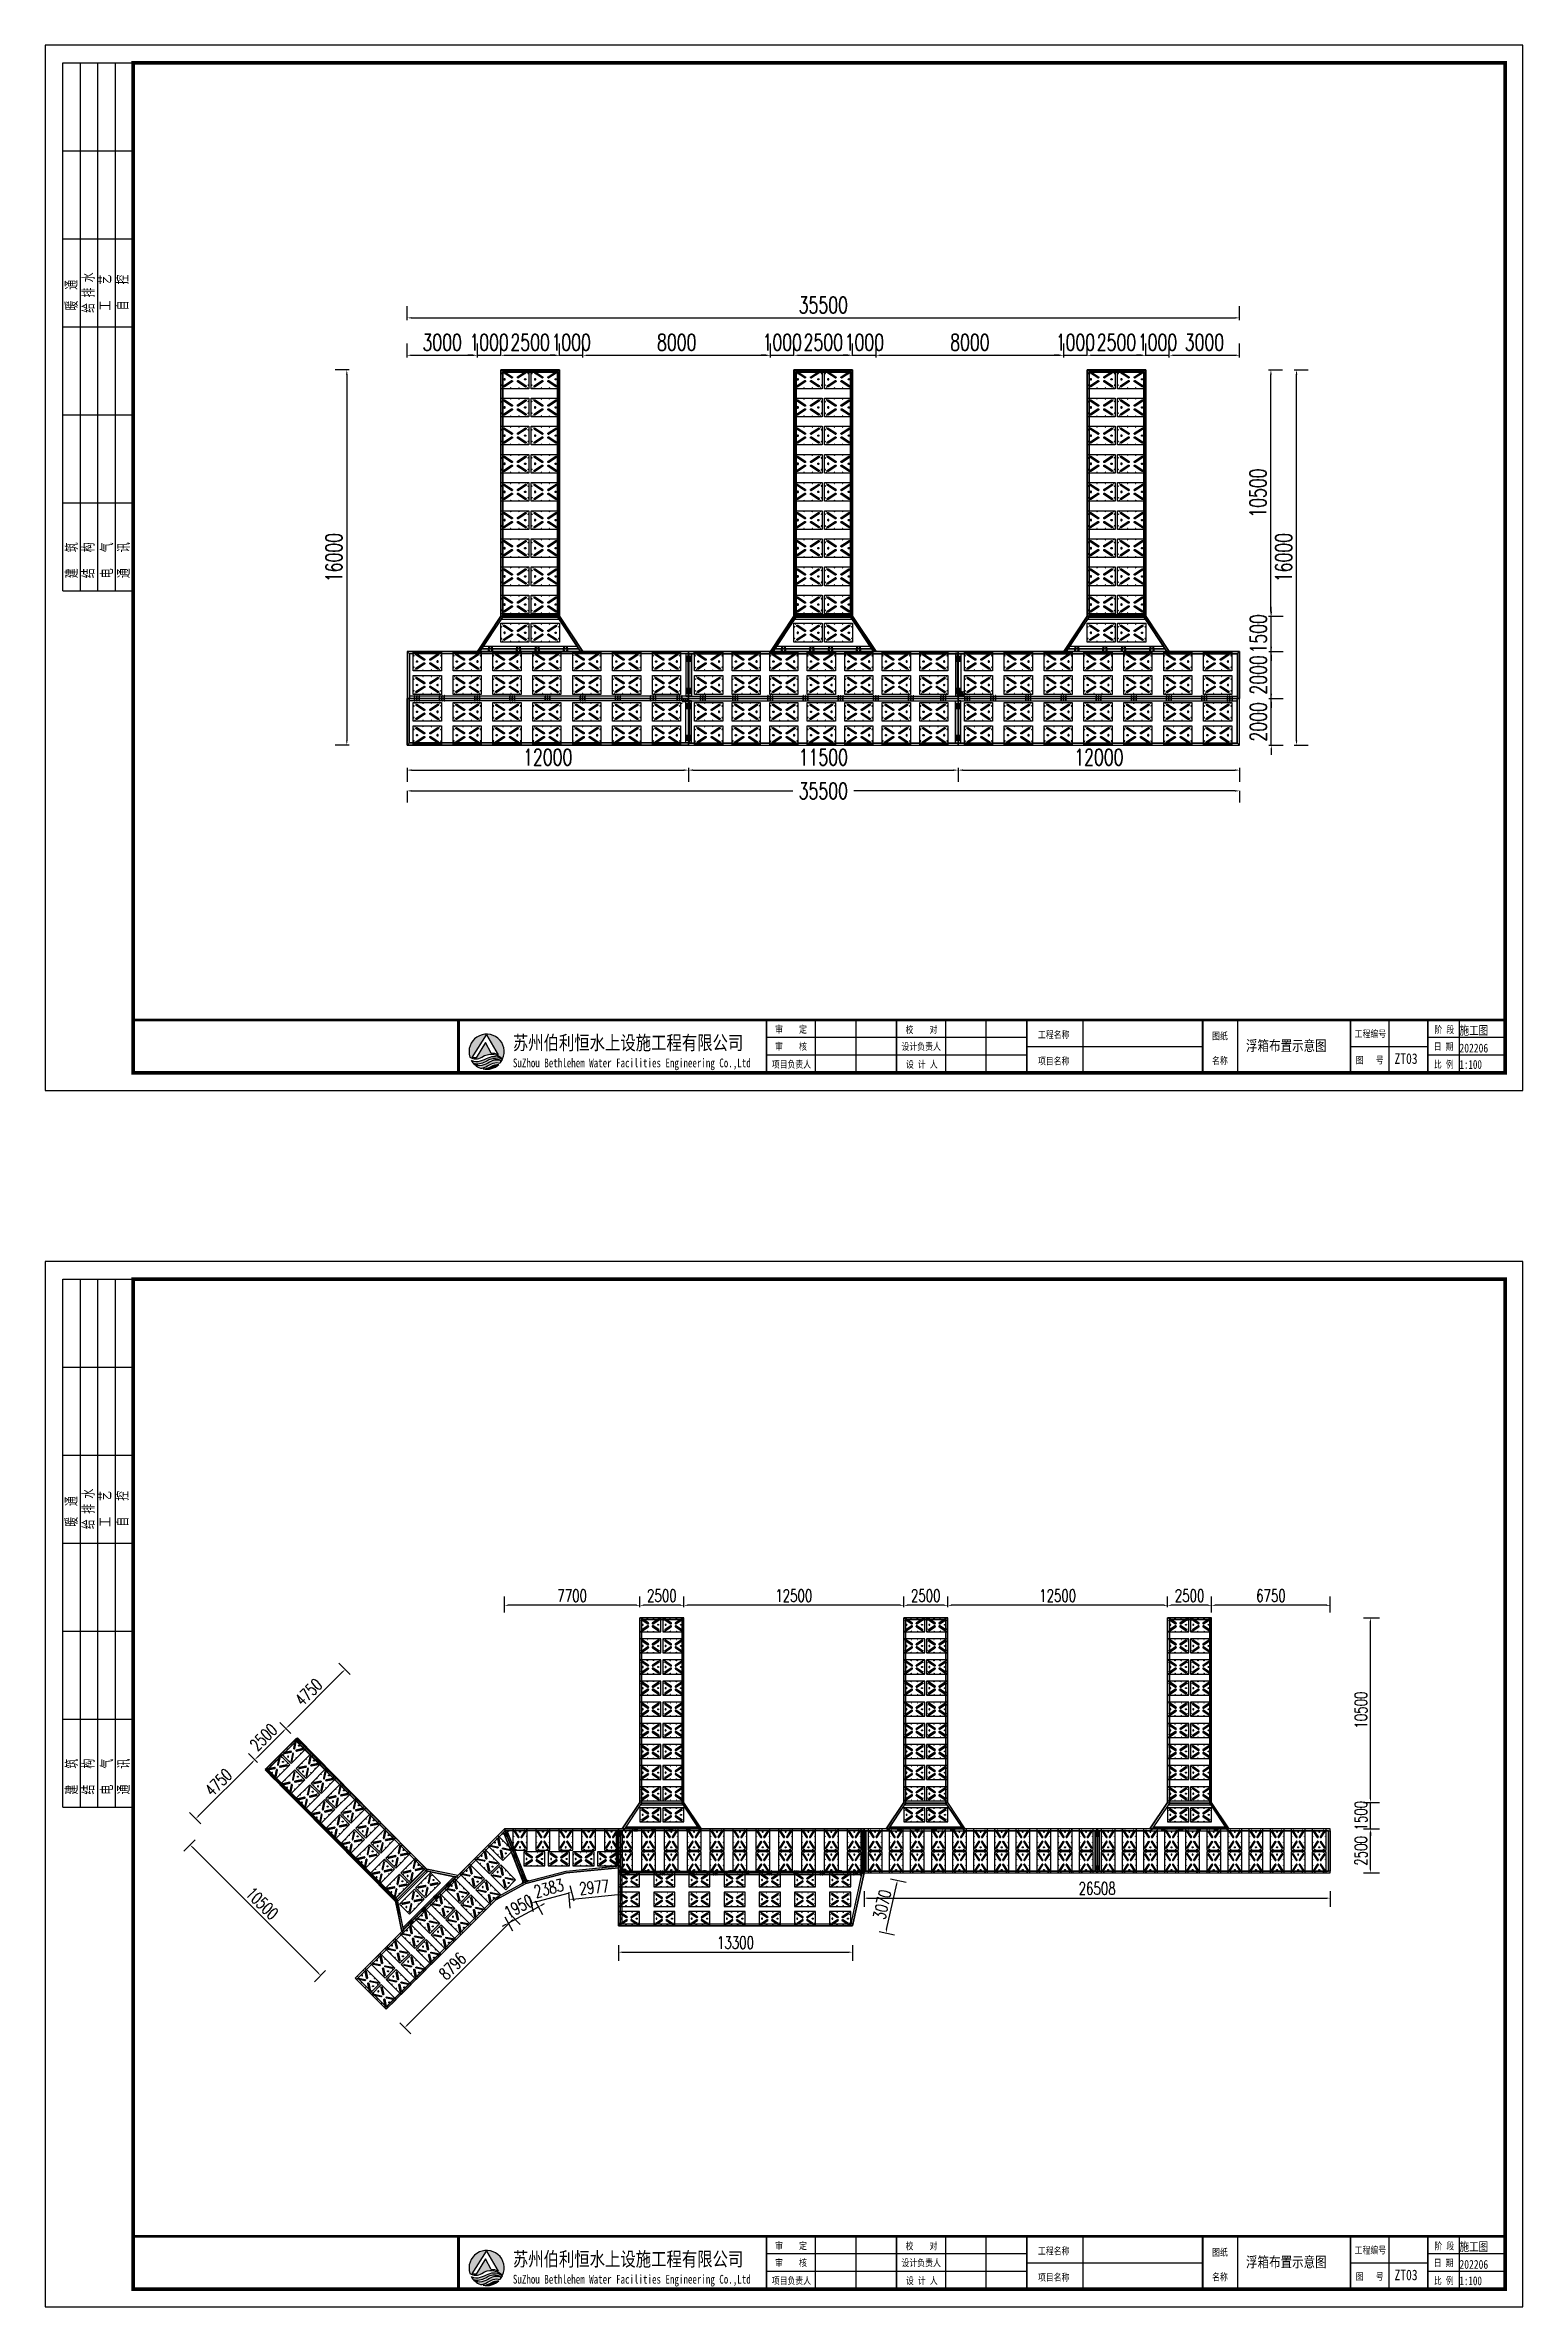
# Paper-space layout '布局1' of a CAD drawing. Extents: x 0 to 420, y 0 to 643.
# The model-space entities are those that its viewports show. They can reach past a viewport. Long polylines and large blocks are cut down to what shows.
import ezdxf

# ---------------------------------------------------------------- set-up
doc = ezdxf.new("R2010")
doc.units = 0
doc.header["$LTSCALE"] = 10
doc.header["$MEASUREMENT"] = 0
doc.linetypes.add('__BORDER__', pattern=[21, 6, -3, 6, -3, 0, -3])
doc.linetypes.add('ACAD_ISO14W100', pattern=[24, 12, -3, 0, -3, 0, -3, 0, -3])
for name, color, linetype in [('BJ02', 2, 'Continuous'), ('L-TEXT文字标注', 7, 'Continuous'), ('PUB_DIM', 3, 'Continuous'), ('STAIR', 2, 'Continuous'), ('W-_ANTICOLLISION防撞措施', 6, 'Continuous'), ('W-FLOAT_BOWL浮筒', 253, 'Continuous'), ('W-STEEL_FRAME钢架', 3, 'Continuous'), ('W-STEEL_KEEL钢龙骨', 5, 'Continuous'), ('塑木板', 32, 'Continuous')]:
    doc.layers.add(name, color=color, linetype=linetype)
doc.layers.add('文字标注', color=7, linetype='Continuous', lineweight=18)
doc.styles.add('-宋体', font='', dxfattribs={"width": 0.8})
doc.styles.add('_TCH_DIM', font='SIMPLEX', dxfattribs={"bigfont": 'GBCBIG'})
doc.styles.get("Standard").update_dxf_attribs({"font": 'gbenor.shx', "bigfont": 'gbcbig.shx'})
doc.styles.add('STANDARD_T3', font='simplex.shx', dxfattribs={"width": 0.7, "bigfont": 'gbcbig.shx'})
doc.styles.add('图框', font='')
doc.styles.add('黑体', font='simhei.ttf', dxfattribs={"width": 0.8})
doc.styles.get('-宋体').set_extended_font_data('SimSun')
doc.styles.get('图框').set_extended_font_data('SimSun')
doc.dimstyles.new('W&&200', dxfattribs={"dimtxt": 700, "dimasz": 200, "dimexe": 500, "dimexo": 600, "dimgap": 200, "dimtad": 1, "dimdec": 0, "dimzin": 0, "dimdsep": 46, "dimtxsty": 'STANDARD_T3', "dimcen": 0.09, "dimclrd": 1, "dimclre": 1, "dimclrt": 7, "dimazin": 2, "dimtfac": 1, "dimtdec": 0, "dimtix": 1, "dimtmove": 2, "dimatfit": 3, "dimfxl": 100, "dimtolj": 1, "dimtzin": 0, "dimarcsym": 0})
doc.dimstyles.new('W&&30', dxfattribs={"dimtxt": 105, "dimasz": 30, "dimexe": 75, "dimexo": 90, "dimgap": 30, "dimtad": 1, "dimdec": 0, "dimzin": 0, "dimdsep": 46, "dimtxsty": 'STANDARD_T3', "dimcen": 0.09, "dimclrd": 1, "dimclre": 1, "dimclrt": 7, "dimazin": 2, "dimtfac": 1, "dimtdec": 0, "dimtix": 1, "dimtmove": 2, "dimatfit": 3, "dimfxl": 100, "dimtolj": 1, "dimtzin": 0, "dimarcsym": 0})

psp = doc.layouts.new('布局1')

msp = doc.modelspace()

# ---------------------------------------------------------------- blocks, each defined once
blk = doc.blocks.new('$TITLEBLK$00000095')
for p, q in [((-150, 20), (-150, 0)), ((-150, 20), (0, 20)), ((-125, 20), (-125, 0)), ((-100, 20), (-100, 0)), ((-75, 20), (-75, 0)), ((-75, 20), (-75, 0)), ((-50, 20), (-50, 0)), ((-25, 20), (-25, 0)), ((0, 20), (0, 0)), ((-150, 15), (-75, 15)), ((-75, 15), (0, 15)), ((-150, 10), (-75, 10)), ((-75, 10), (0, 10)), ((-150, 5), (-75, 5)), ((-75, 5), (0, 5))]:
    blk.add_line(p, q)
at = {"width": 0.8}
for s, p in [('建   筑', (-146.45, 15.65)), ('暖  通', (-70.35, 15.73)), ('结   构', (-146.45, 10.91)), ('给 排 水', (-71.03, 10.9)), ('电   气', (-146.45, 5.65)), ('工   艺', (-70.35, 6.13)), ('通   讯', (-146.45, 0.88)), ('自   控', (-70.35, 1.24))]:
    blk.add_text(s, height=3.509, dxfattribs=at).set_placement(p)
blk = doc.blocks.new('TK')
blk.add_lwpolyline([(0, 0), (420, 0), (420, 297), (0, 297)], close=True)
at = {"const_width": 1}
blk.add_lwpolyline([(25, 5), (415, 5), (415, 292), (25, 292)], close=True, dxfattribs=at)
at = {"const_width": 0.8}
blk.add_lwpolyline([(415, 20), (25, 20)], dxfattribs=at)
at = {"rotation": 90}
blk.add_blockref('$TITLEBLK$00000095', (25, 292), dxfattribs=at)
blk = doc.blocks.new('$TITLEBLK$00000187')
h = blk.add_hatch(color=140)
h.dxf.hatch_style = 1
h.paths.add_polyline_path([(-294.3, 4.5, 0.294083), (-290.89, 4.48, -0.363756), (-284.97, 3.96, 1.450144)])
h.paths.add_polyline_path([(-289.53, 10.8), (-286.23, 5.12, 0.101723), (-288.23, 5.58), (-289.84, 8.66), (-292.52, 4.26, -0.081837), (-293.64, 4.38)], flags=16)
h = blk.add_hatch(color=174)
h.paths.add_polyline_path([(-285.05, 3.78, 0.296692), (-289.05, 4.29, -0.04264), (-291.3, 3.4, -0.209747), (-293.92, 3.62, 0.179915), (-291.3, 1.33, 0.169783), (-289.28, 1.97, -0.05744), (-287.69, 2.74, -0.214092), (-285.77, 2.71, 0.064571)])
h.paths.add_polyline_path([(-288.71, 3.03, -0.084014), (-290.89, 2.08, -0.271733), (-292.96, 2.61, 0.071966), (-291.58, 2.64, 0.098278), (-289.75, 3.23, -0.072406), (-288.51, 3.9, -0.088156), (-286.96, 4.07, -0.181988), (-285.56, 3.48, 0.206106)], flags=16)
blk.add_hatch(color=174).paths.add_polyline_path([(-286.08, 2.39, 0.189728), (-288.25, 1.81, -0.126537), (-290.52, 1.1, 0.245013)])
for p, q in [((-196, 0), (-196, 15)), ((-184.5, 0), (-184.5, 15)), ((-159, 0), (-159, 15)), ((-147.5, 0), (-147.5, 15)), ((-120, 0), (-120, 15)), ((-76, 0), (-76, 15)), ((-33, 0), (-33, 15)), ((-13, 0), (-13, 15)), ((0, 0), (0, 15)), ((-136, 10), (-210, 10)), ((-136, 7.5), (-86, 7.5)), ((-44, 7.5), (-22, 7.5)), ((0, 10), (-22, 10)), ((-136, 5), (-210, 5)), ((0, 5), (-22, 5))]:
    blk.add_line(p, q)
for points, const_width in [([(-297.54, 0), (-297.54, 15), (0, 15)], 0.8), ([(-210, 0), (-210, 15)], 0.5), ([(-173, 0), (-173, 15)], 0.5), ([(-136, 0), (-136, 15)], 0.5), ([(-86, 0), (-86, 15)], 0.5), ([(-44, 0), (-44, 15)], 0.5), ([(-22, 0), (-22, 15)], 0.5)]:
    blk.add_lwpolyline(points, dxfattribs=dict(const_width=const_width))
for points in [[(-294.3, 4.5, 0.294083), (-290.89, 4.48, -0.363756), (-284.97, 3.96, 1.450144)], [(-293.64, 4.38), (-289.53, 10.8), (-286.23, 5.12, 0.101723), (-288.23, 5.58), (-289.84, 8.66), (-292.52, 4.26, -0.081837)]]:
    blk.add_lwpolyline(points, format="xyb", close=True)
for points in [[(-293.92, 3.62, 0.209747), (-291.3, 3.4, 0.04264), (-289.05, 4.29, -0.296692), (-285.05, 3.78)], [(-292.96, 2.61, 0.071966), (-291.58, 2.64, 0.098278), (-289.75, 3.23, -0.072406), (-288.51, 3.9, -0.088156), (-286.96, 4.07, -0.181988), (-285.56, 3.48, 0.206106), (-288.71, 3.03, -0.084014), (-290.89, 2.08, -0.271733), (-292.96, 2.61)], [(-291.3, 1.33, 0.169783), (-289.28, 1.97, -0.05744), (-287.69, 2.74, -0.214092), (-285.77, 2.71, -0.214092)], [(-290.52, 1.1, 0.126537), (-288.25, 1.81, -0.189728), (-286.08, 2.39, -0.189728)]]:
    blk.add_lwpolyline(points, format="xyb")
for start, end in [(208.47056, 249.26757), (258.57514, 313.64322), (318.83836, 333.61646)]:
    blk.add_arc((-289.53, 6), 5, start, end)
at = {"style": '图框'}
for s, height, width, p in [('审    定', 2, 0.8, (-207.53, 11.34)), ('校    对', 2, 0.8, (-170.43, 11.27)), ('阶 段', 2, 0.8, (-20.12, 11.27)), ('苏州伯利恒水上设施工程有限公司', 4, 0.8, (-282.06, 6.56)), ('审    核', 2, 0.8, (-207.55, 6.48)), ('设计负责人', 2, 0.8, (-171.62, 6.48)), ('工程名称', 2, 0.8, (-132.8, 9.86)), ('图纸', 2, 0.8, (-83.31, 9.46)), ('工程编号', 2, 0.8, (-42.79, 10.08)), ('日 期', 2, 0.8, (-20.31, 6.48)), ('SuZhou Bethlehem Water Facilities Engineering Co.,Ltd ', 2.5, 0.75, (-282.06, 1.57)), ('项目负责人', 2, 0.8, (-208.49, 1.42)), ('设 计 人', 2, 0.8, (-170.33, 1.42)), ('项目名称', 2, 0.8, (-132.8, 2.36)), ('名称', 2, 0.8, (-83.31, 2.46)), ('图   号', 2, 0.8, (-42.46, 2.6)), ('比 例', 2, 0.8, (-20.27, 1.42))]:
    blk.add_text(s, height=height, dxfattribs=dict(at, width=width)).set_placement(p)
for tag, p in [('审定人', (-193.68, 10.95)), ('校对', (-155.51, 10.92)), ('审核人', (-193.68, 6.03)), ('设计负责人', (-158.64, 6.23)), ('项目负责人', (-195.69, 1.11)), ('设计人', (-156.48, 1.18))]:
    blk.add_attdef(tag, p, '', height=3)
for tag, p, height, style, width in [('工程名称', (-115.66, 9.53), 3, '-宋体', 0.8), ('阶段', (-12.96, 10.81), 2.5, '黑体', 0.8), ('图名', (-73.67, 6.22), 3, '-宋体', 0.8), ('日期', (-12.96, 5.8), 2.5, '黑体', 0.8), ('图号', (-31.44, 2.55), 3, '_TCH_DIM', 0.7), ('比例', (-12.96, 1.14), 2.5, '黑体', 0.8)]:
    blk.add_attdef(tag, p, '', height=height, dxfattribs=dict(style=style, width=width))
blk = doc.blocks.new('01')
h = blk.add_hatch()
h.set_pattern_fill('HOUND', color=77, scale=5)
h.set_pattern_definition([(0, (0, 0), (31.75, 7.9375), [127, -63.5]), (90, (0, 0), (-7.9375, -31.75), [127, -63.5])])
h.paths.add_polyline_path([(50227, 12928), (50227, 12728), (50427, 12728), (50427, 12928)])
h.paths.add_polyline_path([(50382, 12893, -1), (50402, 12893, -1)], flags=16)
h.paths.add_polyline_path([(50252, 12893, -1), (50272, 12893, -1)], flags=16)
h.paths.add_polyline_path([(50402, 12763, -1), (50382, 12763, -1)], flags=16)
h.paths.add_polyline_path([(50272, 12763, -1), (50252, 12763, -1)], flags=16)
at = {"color": 251}
blk.add_lwpolyline([(50227, 12928), (50427, 12928), (50427, 12728), (50227, 12728)], close=True, dxfattribs=at)
at = {"color": 6}
for centre in [(50262, 12893), (50262, 12763), (50392, 12893), (50392, 12763)]:
    blk.add_circle(centre, 10, dxfattribs=at)
blk = doc.blocks.new('fx1200')
for p, q in [((1200, 276), (0, 276)), ((0, 276), (0, -524)), ((121, 187), (116, 177)), ((116, 177), (118, 165)), ((118, 165), (121, 155)), ((128, 196), (121, 187)), ((121, 155), (129, 147)), ((126, 172), (129, 182)), ((128, 162), (126, 172)), ((139, 201), (128, 196)), ((134, 155), (128, 162)), ((129, 182), (136, 190)), ((129, 172), (131, 180)), ((131, 164), (129, 172)), ((137, 159), (129, 147)), ((129, 147), (453, -63)), ((131, 180), (137, 187)), ((137, 159), (131, 164)), ((134, 155), (458, -56)), ((136, 190), (145, 192)), ((137, 187), (145, 189)), ((153, 185), (137, 159)), ((461, -53), (137, 159)), ((150, 201), (139, 201)), ((145, 192), (155, 189)), ((145, 189), (153, 185)), ((159, 197), (150, 201)), ((159, 197), (153, 185)), ((153, 185), (477, -24)), ((478, -21), (155, 189)), ((483, -12), (159, 197)), ((1041, 197), (717, -12)), ((1045, 189), (722, -21)), ((723, -24), (1047, 185)), ((1064, 159), (741, -53)), ((742, -56), (1066, 155)), ((747, -63), (1071, 147)), ((1052, 201), (1041, 197)), ((1047, 185), (1041, 197)), ((1045, 189), (1055, 192)), ((1047, 185), (1055, 189)), ((1047, 185), (1064, 159)), ((1063, 201), (1052, 201)), ((1055, 192), (1064, 190)), ((1055, 189), (1063, 187)), ((1072, 196), (1063, 201)), ((1063, 187), (1069, 180)), ((1064, 190), (1072, 182)), ((1069, 164), (1064, 159)), ((1064, 159), (1071, 147)), ((1072, 162), (1066, 155)), ((1069, 180), (1071, 172)), ((1071, 172), (1069, 164)), ((1071, 147), (1079, 155)), ((1080, 187), (1072, 196)), ((1072, 182), (1076, 172)), ((1076, 172), (1072, 162)), ((1079, 155), (1084, 165)), ((1084, 177), (1080, 187)), ((1084, 165), (1084, 177)), ((1200, -524), (1200, 276)), ((0, -524), (1200, -524)), ((118, -412), (116, -423)), ((116, -423), (121, -435)), ((121, -402), (118, -412)), ((129, -393), (121, -402)), ((121, -435), (128, -443)), ((126, -420), (128, -410)), ((129, -430), (126, -420)), ((128, -410), (134, -402)), ((128, -443), (139, -448)), ((453, -184), (129, -393)), ((129, -393), (137, -405)), ((129, -420), (131, -412)), ((131, -428), (129, -420)), ((136, -437), (129, -430)), ((131, -412), (137, -405)), ((137, -433), (131, -428)), ((132, -123), (134, -113)), ((134, -135), (132, -123)), ((134, -113), (140, -103)), ((140, -145), (134, -135)), ((458, -192), (134, -402)), ((145, -438), (136, -437)), ((137, -405), (461, -195)), ((153, -433), (137, -405)), ((145, -435), (137, -433)), ((139, -448), (150, -448)), ((140, -103), (150, -96)), ((150, -150), (140, -145)), ((153, -433), (145, -435)), ((155, -437), (145, -438)), ((150, -96), (161, -95)), ((161, -153), (150, -150)), ((150, -448), (159, -443)), ((477, -222), (153, -433)), ((153, -433), (159, -443)), ((155, -437), (478, -225)), ((159, -443), (483, -234)), ((161, -95), (171, -96)), ((171, -150), (161, -153)), ((171, -96), (180, -103)), ((180, -145), (171, -150)), ((180, -103), (187, -113)), ((187, -135), (180, -145)), ((187, -113), (188, -123)), ((188, -123), (187, -135)), ((461, -53), (453, -63)), ((453, -63), (464, -68)), ((464, -180), (453, -184)), ((453, -184), (461, -195)), ((467, -59), (458, -56)), ((458, -192), (467, -189)), ((461, -53), (477, -24)), ((469, -54), (461, -53)), ((461, -195), (469, -192)), ((461, -195), (477, -222)), ((464, -68), (475, -68)), ((475, -180), (464, -180)), ((478, -56), (467, -59)), ((467, -189), (478, -190)), ((475, -53), (469, -54)), ((469, -192), (475, -194)), ((482, -48), (475, -53)), ((475, -68), (485, -63)), ((485, -185), (475, -180)), ((475, -194), (482, -200)), ((483, -12), (477, -24)), ((477, -24), (482, -31)), ((482, -217), (477, -222)), ((477, -222), (483, -234)), ((478, -21), (485, -29)), ((485, -49), (478, -56)), ((478, -190), (485, -199)), ((485, -219), (478, -225)), ((482, -31), (485, -39)), ((485, -39), (482, -48)), ((482, -200), (485, -209)), ((485, -209), (482, -217)), ((491, -21), (483, -12)), ((483, -234), (491, -225)), ((485, -29), (488, -39)), ((488, -39), (485, -49)), ((485, -63), (493, -54)), ((493, -194), (485, -185)), ((485, -199), (488, -209)), ((488, -209), (485, -219)), ((496, -31), (491, -21)), ((491, -225), (496, -215)), ((493, -54), (496, -43)), ((496, -204), (493, -194)), ((496, -43), (496, -31)), ((496, -215), (496, -204)), ((709, -21), (704, -31)), ((704, -31), (704, -43)), ((704, -43), (707, -54)), ((707, -194), (704, -204)), ((704, -204), (704, -215)), ((704, -215), (709, -225)), ((707, -54), (715, -63)), ((715, -185), (707, -194)), ((717, -12), (709, -21)), ((709, -225), (717, -234)), ((712, -39), (715, -29)), ((715, -49), (712, -39)), ((712, -209), (715, -199)), ((715, -219), (712, -209)), ((715, -29), (722, -21)), ((723, -56), (715, -49)), ((715, -63), (725, -68)), ((725, -180), (715, -185)), ((715, -199), (723, -190)), ((722, -225), (715, -219)), ((717, -12), (723, -24)), ((717, -39), (718, -31)), ((718, -48), (717, -39)), ((717, -209), (718, -200)), ((718, -217), (717, -209)), ((723, -222), (717, -234)), ((717, -234), (1041, -443)), ((718, -31), (723, -24)), ((725, -53), (718, -48)), ((718, -200), (725, -194)), ((723, -222), (718, -217)), ((722, -225), (1045, -437)), ((741, -53), (723, -24)), ((733, -59), (723, -56)), ((723, -190), (733, -189)), ((741, -195), (723, -222)), ((1047, -433), (723, -222)), ((733, -54), (725, -53)), ((725, -68), (736, -68)), ((736, -180), (725, -180)), ((725, -194), (733, -192)), ((741, -53), (733, -54)), ((742, -56), (733, -59)), ((733, -189), (742, -192)), ((733, -192), (741, -195)), ((736, -68), (747, -63)), ((747, -184), (736, -180)), ((741, -53), (747, -63)), ((747, -184), (741, -195)), ((741, -195), (1064, -405)), ((1066, -402), (742, -192)), ((1071, -393), (747, -184)), ((1015, -113), (1012, -123)), ((1012, -123), (1015, -135)), ((1020, -103), (1015, -113)), ((1015, -135), (1020, -145)), ((1029, -96), (1020, -103)), ((1020, -145), (1029, -150)), ((1041, -95), (1029, -96)), ((1029, -150), (1041, -153)), ((1050, -96), (1041, -95)), ((1041, -153), (1050, -150)), ((1041, -443), (1047, -433)), ((1041, -443), (1052, -448)), ((1055, -438), (1045, -437)), ((1047, -433), (1064, -405)), ((1055, -435), (1047, -433)), ((1060, -103), (1050, -96)), ((1050, -150), (1060, -145)), ((1052, -448), (1063, -448)), ((1063, -433), (1055, -435)), ((1064, -437), (1055, -438)), ((1066, -113), (1060, -103)), ((1060, -145), (1066, -135)), ((1069, -428), (1063, -433)), ((1063, -448), (1072, -443)), ((1071, -393), (1064, -405)), ((1064, -405), (1069, -412)), ((1072, -430), (1064, -437)), ((1068, -123), (1066, -113)), ((1066, -135), (1068, -123)), ((1066, -402), (1072, -410)), ((1069, -412), (1071, -420)), ((1071, -420), (1069, -428)), ((1079, -402), (1071, -393)), ((1072, -410), (1076, -420)), ((1076, -420), (1072, -430)), ((1072, -443), (1080, -435)), ((1084, -412), (1079, -402)), ((1080, -435), (1084, -423)), ((1084, -423), (1084, -412))]:
    blk.add_line(p, q)
for centre in [(35, 126), (75, 241), (425, 241), (775, 241), (1125, 241), (1165, 126), (35, -374), (75, -489), (425, -489), (775, -489), (1125, -489), (1165, -374)]:
    blk.add_circle(centre, 7)
blk = doc.blocks.new('*U2406')
at = {"layer": 'W-FLOAT_BOWL浮筒', "xscale": -1, "rotation": 180}
for p in [(-1250, -124), (50, -124)]:
    blk.add_blockref('fx1200', p, dxfattribs=at)
blk = doc.blocks.new('*U2407')
at = {"layer": 'W-FLOAT_BOWL浮筒', "color": 0, "linetype": 'ByBlock', "lineweight": -2, "transparency": 16777216}
for p in [(0, 0), (0, -1200), (0, -2400), (0, -3600), (0, -4800), (0, -6000), (0, -7200), (0, -8400), (0, -9600), (0, -10800)]:
    blk.add_blockref('*U2406', p, dxfattribs=at)
blk = doc.blocks.new('*U2402')
at = {"layer": 'W-FLOAT_BOWL浮筒', "xscale": -1, "rotation": 180}
for p in [(-1250, -124), (50, -124)]:
    blk.add_blockref('fx1200', p, dxfattribs=at)
blk = doc.blocks.new('*U2403')
at = {"layer": 'W-FLOAT_BOWL浮筒', "color": 0, "linetype": 'ByBlock', "lineweight": -2, "transparency": 16777216}
for p in [(0, 0), (0, -1200), (0, -2400), (0, -3600), (0, -4800), (0, -6000), (0, -7200), (0, -8400), (0, -9600), (0, -10800)]:
    blk.add_blockref('*U2402', p, dxfattribs=at)
blk = doc.blocks.new('*U2404')
at = {"layer": 'W-FLOAT_BOWL浮筒', "xscale": -1, "rotation": 180}
for p in [(-1250, -124), (50, -124)]:
    blk.add_blockref('fx1200', p, dxfattribs=at)
blk = doc.blocks.new('*U2405')
at = {"layer": 'W-FLOAT_BOWL浮筒', "color": 0, "linetype": 'ByBlock', "lineweight": -2, "transparency": 16777216}
for p in [(0, 0), (0, -1200), (0, -2400), (0, -3600), (0, -4800), (0, -6000), (0, -7200), (0, -8400), (0, -9600), (0, -10800)]:
    blk.add_blockref('*U2404', p, dxfattribs=at)
blk = doc.blocks.new('*D2477')
at = {"layer": 'Defpoints', "color": 0, "linetype": 'ByBlock', "transparency": 16777216}
for p in [(875376, -229628), (887376, -229628), (887376, -230686)]:
    blk.add_point(p, dxfattribs=at)
at = {"layer": 'W-_ANTICOLLISION防撞措施', "color": 1, "linetype": 'ByBlock', "lineweight": -2, "transparency": 16777216}
for p, q in [((875376, -230586), (875376, -231186)), ((875576, -230686), (887176, -230686)), ((887376, -230586), (887376, -231186))]:
    blk.add_line(p, q, dxfattribs=at)
at = {"layer": 'W-_ANTICOLLISION防撞措施', "color": 1, "linetype": 'ByBlock', "transparency": 16777216}
for points in [[(875576, -230652), (875576, -230719), (875376, -230686)], [(887176, -230652), (887176, -230719), (887376, -230686)]]:
    blk.add_solid(points, dxfattribs=at)
at = {"layer": 'W-_ANTICOLLISION防撞措施', "color": 7, "linetype": 'ByBlock', "transparency": 16777216, "insert": (881376, -230136), "char_height": 700, "attachment_point": 5, "style": 'STANDARD_T3'}
blk.add_mtext('\\A1;12000', dxfattribs=at)
blk = doc.blocks.new('*D2478')
at = {"layer": 'Defpoints', "color": 0, "linetype": 'ByBlock', "transparency": 16777216}
for p in [(887376, -229628), (898876, -229628), (898876, -230686)]:
    blk.add_point(p, dxfattribs=at)
at = {"layer": 'W-_ANTICOLLISION防撞措施', "color": 1, "linetype": 'ByBlock', "lineweight": -2, "transparency": 16777216}
for p, q in [((887376, -230586), (887376, -231186)), ((887576, -230686), (898676, -230686)), ((898876, -230586), (898876, -231186))]:
    blk.add_line(p, q, dxfattribs=at)
at = {"layer": 'W-_ANTICOLLISION防撞措施', "color": 1, "linetype": 'ByBlock', "transparency": 16777216}
for points in [[(887576, -230652), (887576, -230719), (887376, -230686)], [(898676, -230652), (898676, -230719), (898876, -230686)]]:
    blk.add_solid(points, dxfattribs=at)
at = {"layer": 'W-_ANTICOLLISION防撞措施', "color": 7, "linetype": 'ByBlock', "transparency": 16777216, "insert": (893126, -230136), "char_height": 700, "attachment_point": 5, "style": 'STANDARD_T3'}
blk.add_mtext('\\A1;11500', dxfattribs=at)
blk = doc.blocks.new('*D2479')
at = {"layer": 'Defpoints', "color": 0, "linetype": 'ByBlock', "transparency": 16777216}
for p in [(898876, -229628), (910876, -229628), (910876, -230686)]:
    blk.add_point(p, dxfattribs=at)
at = {"layer": 'W-_ANTICOLLISION防撞措施', "color": 1, "linetype": 'ByBlock', "lineweight": -2, "transparency": 16777216}
for p, q in [((898876, -230586), (898876, -231186)), ((899076, -230686), (910676, -230686)), ((910876, -230586), (910876, -231186))]:
    blk.add_line(p, q, dxfattribs=at)
at = {"layer": 'W-_ANTICOLLISION防撞措施', "color": 1, "linetype": 'ByBlock', "transparency": 16777216}
for points in [[(899076, -230652), (899076, -230719), (898876, -230686)], [(910676, -230652), (910676, -230719), (910876, -230686)]]:
    blk.add_solid(points, dxfattribs=at)
at = {"layer": 'W-_ANTICOLLISION防撞措施', "color": 7, "linetype": 'ByBlock', "transparency": 16777216, "insert": (904876, -230136), "char_height": 700, "attachment_point": 5, "style": 'STANDARD_T3'}
blk.add_mtext('\\A1;12000', dxfattribs=at)
blk = doc.blocks.new('*D2480')
at = {"layer": 'Defpoints', "color": 0, "transparency": 16777216}
for p in [(916477, -302448), (916477, -313655), (923227, -315155)]:
    blk.add_point(p, dxfattribs=at)
at = {"layer": 'W-STEEL_FRAME钢架', "color": 1, "lineweight": -2, "transparency": 16777216}
for p, q in [((916477, -302848), (916477, -301948)), ((923027, -302448), (916677, -302448)), ((923227, -302848), (923227, -301948))]:
    blk.add_line(p, q, dxfattribs=at)
at = {"layer": 'W-STEEL_FRAME钢架', "color": 1, "transparency": 16777216}
for points in [[(916677, -302415), (916677, -302482), (916477, -302448)], [(923027, -302415), (923027, -302482), (923227, -302448)]]:
    blk.add_solid(points, dxfattribs=at)
at = {"layer": 'W-STEEL_FRAME钢架', "color": 7, "transparency": 16777216, "insert": (919852, -301898), "char_height": 700, "attachment_point": 5, "style": 'STANDARD_T3'}
blk.add_mtext('\\A1;6750', dxfattribs=at)
blk = doc.blocks.new('*D2481')
at = {"layer": 'Defpoints', "color": 0, "transparency": 16777216}
for p in [(913977, -302448), (913977, -303155), (916477, -313655)]:
    blk.add_point(p, dxfattribs=at)
at = {"layer": 'W-STEEL_FRAME钢架', "color": 1, "lineweight": -2, "transparency": 16777216}
for p, q in [((913977, -302555), (913977, -301948)), ((916277, -302448), (914177, -302448)), ((916477, -302848), (916477, -301948))]:
    blk.add_line(p, q, dxfattribs=at)
at = {"layer": 'W-STEEL_FRAME钢架', "color": 1, "transparency": 16777216}
for points in [[(914177, -302415), (914177, -302482), (913977, -302448)], [(916277, -302415), (916277, -302482), (916477, -302448)]]:
    blk.add_solid(points, dxfattribs=at)
at = {"layer": 'W-STEEL_FRAME钢架', "color": 7, "transparency": 16777216, "insert": (915227, -301898), "char_height": 700, "attachment_point": 5, "style": 'STANDARD_T3'}
blk.add_mtext('\\A1;2500', dxfattribs=at)
blk = doc.blocks.new('*D2482')
at = {"layer": 'Defpoints', "color": 0, "transparency": 16777216}
for p in [(901477, -302448), (901477, -303155), (913977, -303155)]:
    blk.add_point(p, dxfattribs=at)
at = {"layer": 'W-STEEL_FRAME钢架', "color": 1, "lineweight": -2, "transparency": 16777216}
for p, q in [((901477, -302555), (901477, -301948)), ((913777, -302448), (901677, -302448)), ((913977, -302555), (913977, -301948))]:
    blk.add_line(p, q, dxfattribs=at)
at = {"layer": 'W-STEEL_FRAME钢架', "color": 1, "transparency": 16777216}
for points in [[(901677, -302415), (901677, -302482), (901477, -302448)], [(913777, -302415), (913777, -302482), (913977, -302448)]]:
    blk.add_solid(points, dxfattribs=at)
at = {"layer": 'W-STEEL_FRAME钢架', "color": 7, "transparency": 16777216, "insert": (907727, -301898), "char_height": 700, "attachment_point": 5, "style": 'STANDARD_T3'}
blk.add_mtext('\\A1;12500', dxfattribs=at)
blk = doc.blocks.new('*D2483')
at = {"layer": 'Defpoints', "color": 0, "transparency": 16777216}
for p in [(898977, -302448), (898977, -303155), (901477, -303155)]:
    blk.add_point(p, dxfattribs=at)
at = {"layer": 'W-STEEL_FRAME钢架', "color": 1, "lineweight": -2, "transparency": 16777216}
for p, q in [((898977, -302555), (898977, -301948)), ((901277, -302448), (899177, -302448)), ((901477, -302555), (901477, -301948))]:
    blk.add_line(p, q, dxfattribs=at)
at = {"layer": 'W-STEEL_FRAME钢架', "color": 1, "transparency": 16777216}
for points in [[(899177, -302415), (899177, -302482), (898977, -302448)], [(901277, -302415), (901277, -302482), (901477, -302448)]]:
    blk.add_solid(points, dxfattribs=at)
at = {"layer": 'W-STEEL_FRAME钢架', "color": 7, "transparency": 16777216, "insert": (900227, -301898), "char_height": 700, "attachment_point": 5, "style": 'STANDARD_T3'}
blk.add_mtext('\\A1;2500', dxfattribs=at)
blk = doc.blocks.new('*D2484')
at = {"layer": 'Defpoints', "color": 0, "transparency": 16777216}
for p in [(886477, -302448), (886477, -303155), (898977, -303155)]:
    blk.add_point(p, dxfattribs=at)
at = {"layer": 'W-STEEL_FRAME钢架', "color": 1, "lineweight": -2, "transparency": 16777216}
for p, q in [((886477, -302555), (886477, -301948)), ((898777, -302448), (886677, -302448)), ((898977, -302555), (898977, -301948))]:
    blk.add_line(p, q, dxfattribs=at)
at = {"layer": 'W-STEEL_FRAME钢架', "color": 1, "transparency": 16777216}
for points in [[(886677, -302415), (886677, -302482), (886477, -302448)], [(898777, -302415), (898777, -302482), (898977, -302448)]]:
    blk.add_solid(points, dxfattribs=at)
at = {"layer": 'W-STEEL_FRAME钢架', "color": 7, "transparency": 16777216, "insert": (892727, -301898), "char_height": 700, "attachment_point": 5, "style": 'STANDARD_T3'}
blk.add_mtext('\\A1;12500', dxfattribs=at)
blk = doc.blocks.new('*D2485')
at = {"layer": 'Defpoints', "color": 0, "transparency": 16777216}
for p in [(883977, -302448), (883977, -303155), (886477, -303155)]:
    blk.add_point(p, dxfattribs=at)
at = {"layer": 'W-STEEL_FRAME钢架', "color": 1, "lineweight": -2, "transparency": 16777216}
for p, q in [((883977, -302555), (883977, -301948)), ((886277, -302448), (884177, -302448)), ((886477, -302555), (886477, -301948))]:
    blk.add_line(p, q, dxfattribs=at)
at = {"layer": 'W-STEEL_FRAME钢架', "color": 1, "transparency": 16777216}
for points in [[(884177, -302415), (884177, -302482), (883977, -302448)], [(886277, -302415), (886277, -302482), (886477, -302448)]]:
    blk.add_solid(points, dxfattribs=at)
at = {"layer": 'W-STEEL_FRAME钢架', "color": 7, "transparency": 16777216, "insert": (885227, -301898), "char_height": 700, "attachment_point": 5, "style": 'STANDARD_T3'}
blk.add_mtext('\\A1;2500', dxfattribs=at)
blk = doc.blocks.new('*D2486')
at = {"layer": 'Defpoints', "color": 0, "transparency": 16777216}
for p in [(876277, -302448), (883977, -303155), (876277, -315155)]:
    blk.add_point(p, dxfattribs=at)
at = {"layer": 'W-STEEL_FRAME钢架', "color": 1, "lineweight": -2, "transparency": 16777216}
for p, q in [((876277, -302848), (876277, -301948)), ((883777, -302448), (876477, -302448)), ((883977, -302555), (883977, -301948))]:
    blk.add_line(p, q, dxfattribs=at)
at = {"layer": 'W-STEEL_FRAME钢架', "color": 1, "transparency": 16777216}
for points in [[(876477, -302415), (876477, -302482), (876277, -302448)], [(883777, -302415), (883777, -302482), (883977, -302448)]]:
    blk.add_solid(points, dxfattribs=at)
at = {"layer": 'W-STEEL_FRAME钢架', "color": 7, "transparency": 16777216, "insert": (880127, -301898), "char_height": 700, "attachment_point": 5, "style": 'STANDARD_T3'}
blk.add_mtext('\\A1;7700', dxfattribs=at)
blk = doc.blocks.new('*D2487')
at = {"layer": 'Defpoints', "color": 0, "transparency": 16777216}
for p in [(923227, -315155), (925517, -315155), (923227, -317655)]:
    blk.add_point(p, dxfattribs=at)
at = {"layer": 'W-STEEL_FRAME钢架', "color": 1, "lineweight": -2, "transparency": 16777216}
for p, q in [((925117, -315155), (926017, -315155)), ((925517, -317455), (925517, -315355)), ((925117, -317655), (926017, -317655))]:
    blk.add_line(p, q, dxfattribs=at)
at = {"layer": 'W-STEEL_FRAME钢架', "color": 1, "transparency": 16777216}
for points in [[(925483, -315355), (925550, -315355), (925517, -315155)], [(925483, -317455), (925550, -317455), (925517, -317655)]]:
    blk.add_solid(points, dxfattribs=at)
at = {"layer": 'W-STEEL_FRAME钢架', "color": 7, "transparency": 16777216, "insert": (924967, -316405), "char_height": 700, "attachment_point": 5, "rotation": 90, "style": 'STANDARD_T3'}
blk.add_mtext('\\A1;2500', dxfattribs=at)
blk = doc.blocks.new('*D2488')
at = {"layer": 'Defpoints', "color": 0, "transparency": 16777216}
for p in [(863857, -309453), (876277, -315155), (872919, -318514)]:
    blk.add_point(p, dxfattribs=at)
at = {"layer": 'W-STEEL_FRAME钢架', "color": 1, "lineweight": -2, "transparency": 16777216}
for p, q in [((867075, -306236), (863999, -309311)), ((867499, -306377), (866863, -305741)), ((864140, -309736), (863504, -309099))]:
    blk.add_line(p, q, dxfattribs=at)
at = {"layer": 'W-STEEL_FRAME钢架', "color": 1, "transparency": 16777216}
for points in [[(867051, -306212), (867098, -306259), (867216, -306094)], [(863975, -309288), (864022, -309335), (863857, -309453)]]:
    blk.add_solid(points, dxfattribs=at)
at = {"layer": 'W-STEEL_FRAME钢架', "color": 7, "transparency": 16777216, "insert": (865148, -307385), "char_height": 700, "attachment_point": 5, "rotation": 45, "style": 'STANDARD_T3'}
blk.add_mtext('\\A1;4750', dxfattribs=at)
blk = doc.blocks.new('*D2489')
at = {"layer": 'Defpoints', "color": 0, "transparency": 16777216}
for p in [(862090, -311221), (862666, -311797), (872919, -318514)]:
    blk.add_point(p, dxfattribs=at)
at = {"layer": 'W-STEEL_FRAME钢架', "color": 1, "lineweight": -2, "transparency": 16777216}
for p, q in [((864140, -309736), (863504, -309099)), ((863716, -309594), (862231, -311079)), ((862241, -311372), (861736, -310867))]:
    blk.add_line(p, q, dxfattribs=at)
at = {"layer": 'W-STEEL_FRAME钢架', "color": 1, "transparency": 16777216}
for points in [[(863692, -309571), (863740, -309618), (863857, -309453)], [(862207, -311056), (862255, -311103), (862090, -311221)]]:
    blk.add_solid(points, dxfattribs=at)
at = {"layer": 'W-STEEL_FRAME钢架', "color": 7, "transparency": 16777216, "insert": (862585, -309948), "char_height": 700, "attachment_point": 5, "rotation": 45, "style": 'STANDARD_T3'}
blk.add_mtext('\\A1;2500', dxfattribs=at)
blk = doc.blocks.new('*D2490')
at = {"layer": 'Defpoints', "color": 0, "transparency": 16777216}
for p in [(862666, -311797), (858731, -314579), (867792, -323641)]:
    blk.add_point(p, dxfattribs=at)
at = {"layer": 'W-STEEL_FRAME钢架', "color": 1, "lineweight": -2, "transparency": 16777216}
for p, q in [((862241, -311372), (861736, -310867)), ((861948, -311362), (858872, -314438)), ((859014, -314862), (858377, -314226))]:
    blk.add_line(p, q, dxfattribs=at)
at = {"layer": 'W-STEEL_FRAME钢架', "color": 1, "transparency": 16777216}
for points in [[(861925, -311338), (861972, -311386), (862090, -311221)], [(858849, -314414), (858896, -314462), (858731, -314579)]]:
    blk.add_solid(points, dxfattribs=at)
at = {"layer": 'W-STEEL_FRAME钢架', "color": 7, "transparency": 16777216, "insert": (860021, -312511), "char_height": 700, "attachment_point": 5, "rotation": 45, "style": 'STANDARD_T3'}
blk.add_mtext('\\A1;4750', dxfattribs=at)
blk = doc.blocks.new('*D2491')
at = {"layer": 'Defpoints', "color": 0, "transparency": 16777216}
for p in [(862666, -311797), (858403, -316060), (870058, -319254)]:
    blk.add_point(p, dxfattribs=at)
at = {"layer": 'W-STEEL_FRAME钢架', "color": 1, "lineweight": -2, "transparency": 16777216}
for p, q in [((858686, -315777), (858049, -316413)), ((865686, -323343), (858544, -316201)), ((866110, -323201), (865474, -323838))]:
    blk.add_line(p, q, dxfattribs=at)
at = {"layer": 'W-STEEL_FRAME钢架', "color": 1, "transparency": 16777216}
for points in [[(858568, -316177), (858521, -316225), (858403, -316060)], [(865710, -323319), (865662, -323366), (865827, -323484)]]:
    blk.add_solid(points, dxfattribs=at)
at = {"layer": 'W-STEEL_FRAME钢架', "color": 7, "transparency": 16777216, "insert": (862504, -319383), "char_height": 700, "attachment_point": 5, "rotation": 315, "style": 'STANDARD_T3'}
blk.add_mtext('\\A1;10500', dxfattribs=at)
blk = doc.blocks.new('*D2492')
at = {"layer": 'Defpoints', "color": 0, "transparency": 16777216}
for p in [(875780, -319189), (876825, -320234), (869560, -325408)]:
    blk.add_point(p, dxfattribs=at)
at = {"layer": 'W-STEEL_FRAME钢架', "color": 1, "lineweight": -2, "transparency": 16777216}
for p, q in [((876542, -319951), (877179, -320588)), ((870747, -326312), (876684, -320375)), ((870322, -326171), (870959, -326807))]:
    blk.add_line(p, q, dxfattribs=at)
at = {"layer": 'W-STEEL_FRAME钢架', "color": 1, "transparency": 16777216}
for points in [[(876660, -320352), (876707, -320399), (876825, -320234)], [(870723, -326289), (870770, -326336), (870605, -326454)]]:
    blk.add_solid(points, dxfattribs=at)
at = {"layer": 'W-STEEL_FRAME钢架', "color": 7, "transparency": 16777216, "insert": (873326, -322955), "char_height": 700, "attachment_point": 5, "rotation": 45, "style": 'STANDARD_T3'}
blk.add_mtext('\\A1;8796', dxfattribs=at)
blk = doc.blocks.new('*D2493')
at = {"layer": 'Defpoints', "color": 0, "transparency": 16777216}
for p in [(877495, -318263), (875780, -319189), (878210, -319586)]:
    blk.add_point(p, dxfattribs=at)
at = {"layer": 'W-STEEL_FRAME钢架', "color": 1, "lineweight": -2, "transparency": 16777216}
for p, q in [((876494, -320512), (878210, -319586)), ((878020, -319234), (878447, -320026)), ((878386, -319491), (878562, -319396)), ((876318, -320607), (876142, -320702)), ((876304, -320160), (876731, -320952))]:
    blk.add_line(p, q, dxfattribs=at)
at = {"layer": 'W-STEEL_FRAME钢架', "color": 1, "transparency": 16777216}
for points in [[(878370, -319462), (878401, -319520), (878210, -319586)], [(876302, -320578), (876334, -320636), (876494, -320512)]]:
    blk.add_solid(points, dxfattribs=at)
at = {"layer": 'W-STEEL_FRAME钢架', "color": 7, "transparency": 16777216, "insert": (877091, -319565), "char_height": 700, "attachment_point": 5, "rotation": 28.35565, "style": 'STANDARD_T3'}
blk.add_mtext('\\A1;1950', dxfattribs=at)
blk = doc.blocks.new('*D2494')
at = {"layer": 'Defpoints', "color": 0, "transparency": 16777216}
for p in [(879799, -317655), (882762, -317360), (882913, -318871)]:
    blk.add_point(p, dxfattribs=at)
at = {"layer": 'W-STEEL_FRAME钢架', "color": 1, "lineweight": -2, "transparency": 16777216}
for p, q in [((879910, -318769), (880000, -319664)), ((880149, -319147), (882714, -318891)), ((882873, -318473), (882962, -319369))]:
    blk.add_line(p, q, dxfattribs=at)
at = {"layer": 'W-STEEL_FRAME钢架', "color": 1, "transparency": 16777216}
for points in [[(882710, -318858), (882717, -318924), (882913, -318871)], [(880146, -319114), (880152, -319180), (879950, -319167)]]:
    blk.add_solid(points, dxfattribs=at)
at = {"layer": 'W-STEEL_FRAME钢架', "color": 7, "transparency": 16777216, "insert": (881377, -318472), "char_height": 700, "attachment_point": 5, "rotation": 5.69556, "style": 'STANDARD_T3'}
blk.add_mtext('\\A1;2977', dxfattribs=at)
blk = doc.blocks.new('*D2495')
at = {"layer": 'Defpoints', "color": 0, "transparency": 16777216}
for p in [(882762, -320655), (896062, -320655), (896062, -322162)]:
    blk.add_point(p, dxfattribs=at)
at = {"layer": 'W-STEEL_FRAME钢架', "color": 1, "lineweight": -2, "transparency": 16777216}
for p, q in [((882762, -321762), (882762, -322662)), ((896062, -321762), (896062, -322662)), ((882962, -322162), (895862, -322162))]:
    blk.add_line(p, q, dxfattribs=at)
at = {"layer": 'W-STEEL_FRAME钢架', "color": 1, "transparency": 16777216}
for points in [[(882962, -322129), (882962, -322195), (882762, -322162)], [(895862, -322129), (895862, -322195), (896062, -322162)]]:
    blk.add_solid(points, dxfattribs=at)
at = {"layer": 'W-STEEL_FRAME钢架', "color": 7, "transparency": 16777216, "insert": (889412, -321612), "char_height": 700, "attachment_point": 5, "style": 'STANDARD_T3'}
blk.add_mtext('\\A1;13300', dxfattribs=at)
blk = doc.blocks.new('*D2496')
at = {"layer": 'Defpoints', "color": 0, "transparency": 16777216}
for p in [(896720, -317656), (923227, -317655), (923227, -319090)]:
    blk.add_point(p, dxfattribs=at)
at = {"layer": 'W-STEEL_FRAME钢架', "color": 1, "lineweight": -2, "transparency": 16777216}
for p, q in [((896720, -318691), (896720, -319591)), ((923227, -318690), (923227, -319590)), ((896920, -319091), (923027, -319090))]:
    blk.add_line(p, q, dxfattribs=at)
at = {"layer": 'W-STEEL_FRAME钢架', "color": 1, "transparency": 16777216}
for points in [[(896920, -319057), (896920, -319124), (896720, -319091)], [(923027, -319056), (923027, -319123), (923227, -319090)]]:
    blk.add_solid(points, dxfattribs=at)
at = {"layer": 'W-STEEL_FRAME钢架', "color": 7, "transparency": 16777216, "insert": (909973, -318540), "char_height": 700, "attachment_point": 5, "rotation": 0.00177, "style": 'STANDARD_T3'}
blk.add_mtext('\\A1;26508', dxfattribs=at)
blk = doc.blocks.new('*D2497')
at = {"layer": 'Defpoints', "color": 0, "transparency": 16777216}
for p in [(896720, -317656), (898621, -318073), (896062, -320655)]:
    blk.add_point(p, dxfattribs=at)
at = {"layer": 'W-STEEL_FRAME钢架', "color": 1, "lineweight": -2, "transparency": 16777216}
for p, q in [((898230, -317987), (899110, -318180)), ((898006, -320877), (898578, -318268)), ((897573, -320987), (898452, -321179))]:
    blk.add_line(p, q, dxfattribs=at)
at = {"layer": 'W-STEEL_FRAME钢架', "color": 1, "transparency": 16777216}
for points in [[(898546, -318261), (898611, -318276), (898621, -318073)], [(897974, -320870), (898039, -320884), (897964, -321072)]]:
    blk.add_solid(points, dxfattribs=at)
at = {"layer": 'W-STEEL_FRAME钢架', "color": 7, "transparency": 16777216, "insert": (897755, -319455), "char_height": 700, "attachment_point": 5, "rotation": 77.63468, "style": 'STANDARD_T3'}
blk.add_mtext('\\A1;3070', dxfattribs=at)
blk = doc.blocks.new('*D2498')
at = {"layer": 'Defpoints', "color": 0, "transparency": 16777216}
for p in [(916477, -313655), (925517, -313655), (923227, -315155)]:
    blk.add_point(p, dxfattribs=at)
at = {"layer": 'W-STEEL_FRAME钢架', "color": 1, "lineweight": -2, "transparency": 16777216}
for p, q in [((925517, -313455), (925517, -313255)), ((925117, -313655), (926017, -313655)), ((925517, -315155), (925517, -313655)), ((925117, -315155), (926017, -315155)), ((925517, -315355), (925517, -315555))]:
    blk.add_line(p, q, dxfattribs=at)
at = {"layer": 'W-STEEL_FRAME钢架', "color": 1, "transparency": 16777216}
for points in [[(925483, -313455), (925550, -313455), (925517, -313655)], [(925483, -315355), (925550, -315355), (925517, -315155)]]:
    blk.add_solid(points, dxfattribs=at)
at = {"layer": 'W-STEEL_FRAME钢架', "color": 7, "transparency": 16777216, "insert": (924967, -314405), "char_height": 700, "attachment_point": 5, "rotation": 90, "style": 'STANDARD_T3'}
blk.add_mtext('\\A1;1500', dxfattribs=at)
blk = doc.blocks.new('*D2499')
at = {"layer": 'Defpoints', "color": 0, "transparency": 16777216}
for p in [(916477, -303155), (925517, -303155), (916477, -313655)]:
    blk.add_point(p, dxfattribs=at)
at = {"layer": 'W-STEEL_FRAME钢架', "color": 1, "lineweight": -2, "transparency": 16777216}
for p, q in [((925117, -303155), (926017, -303155)), ((925517, -313455), (925517, -303355)), ((925117, -313655), (926017, -313655))]:
    blk.add_line(p, q, dxfattribs=at)
at = {"layer": 'W-STEEL_FRAME钢架', "color": 1, "transparency": 16777216}
for points in [[(925483, -303355), (925550, -303355), (925517, -303155)], [(925483, -313455), (925550, -313455), (925517, -313655)]]:
    blk.add_solid(points, dxfattribs=at)
at = {"layer": 'W-STEEL_FRAME钢架', "color": 7, "transparency": 16777216, "insert": (924967, -308405), "char_height": 700, "attachment_point": 5, "rotation": 90, "style": 'STANDARD_T3'}
blk.add_mtext('\\A1;10500', dxfattribs=at)
blk = doc.blocks.new('*U2387')
at = {"layer": 'W-FLOAT_BOWL浮筒', "xscale": -1, "rotation": 180}
for p in [(-1250, -124), (50, -124)]:
    blk.add_blockref('fx1200', p, dxfattribs=at)
blk = doc.blocks.new('*U2388')
at = {"layer": 'W-FLOAT_BOWL浮筒', "color": 0, "linetype": 'ByBlock', "lineweight": -2, "transparency": 16777216}
for p in [(0, 0), (0, -1200), (0, -2400), (0, -3600), (0, -4800), (0, -6000), (0, -7200), (0, -8400), (0, -9600), (0, -10800)]:
    blk.add_blockref('*U2387', p, dxfattribs=at)
blk = doc.blocks.new('*U2389')
at = {"layer": 'W-FLOAT_BOWL浮筒', "xscale": -1, "rotation": 180}
for p in [(-1250, -124), (50, -124)]:
    blk.add_blockref('fx1200', p, dxfattribs=at)
blk = doc.blocks.new('*U2390')
at = {"layer": 'W-FLOAT_BOWL浮筒', "color": 0, "linetype": 'ByBlock', "lineweight": -2, "transparency": 16777216}
for p in [(0, 0), (0, -1200), (0, -2400), (0, -3600), (0, -4800), (0, -6000), (0, -7200), (0, -8400), (0, -9600), (0, -10800)]:
    blk.add_blockref('*U2389', p, dxfattribs=at)
blk = doc.blocks.new('*U2391')
at = {"layer": 'W-FLOAT_BOWL浮筒', "xscale": -1, "rotation": 180}
for p in [(-1250, -124), (50, -124)]:
    blk.add_blockref('fx1200', p, dxfattribs=at)
blk = doc.blocks.new('*U2392')
at = {"layer": 'W-FLOAT_BOWL浮筒', "color": 0, "linetype": 'ByBlock', "lineweight": -2, "transparency": 16777216}
for p in [(0, 0), (0, -1200), (0, -2400), (0, -3600), (0, -4800), (0, -6000), (0, -7200), (0, -8400), (0, -9600), (0, -10800)]:
    blk.add_blockref('*U2391', p, dxfattribs=at)
blk = doc.blocks.new('*U2393')
at = {"layer": 'W-FLOAT_BOWL浮筒', "xscale": -1, "rotation": 180}
for p in [(-1250, -124), (50, -124)]:
    blk.add_blockref('fx1200', p, dxfattribs=at)
blk = doc.blocks.new('*U2394')
at = {"layer": 'W-FLOAT_BOWL浮筒', "color": 0, "linetype": 'ByBlock', "lineweight": -2, "transparency": 16777216}
for p in [(0, 0), (0, -1200), (0, -2400), (0, -3600), (0, -4800), (0, -6000), (0, -7200), (0, -8400), (0, -9600), (0, -10800)]:
    blk.add_blockref('*U2393', p, dxfattribs=at)
blk = doc.blocks.new('*U2395')
at = {"layer": 'W-FLOAT_BOWL浮筒', "xscale": -1}
for p in [(600, 1224), (600, 124), (600, -976)]:
    blk.add_blockref('fx1200', p, dxfattribs=at)
blk = doc.blocks.new('*U2396')
at = {"layer": 'W-FLOAT_BOWL浮筒', "color": 0, "linetype": 'ByBlock', "lineweight": -2, "transparency": 16777216}
for p in [(0, 0), (2000, 0), (4000, 0), (6000, 0), (8000, 0), (10000, 0), (12000, 0)]:
    blk.add_blockref('*U2395', p, dxfattribs=at)
blk = doc.blocks.new('*U2397')
at = {"layer": 'W-FLOAT_BOWL浮筒', "rotation": 90.00000000101699}
for p in [(-124, 50), (-124, -1250)]:
    blk.add_blockref('fx1200', p, dxfattribs=at)
blk = doc.blocks.new('*U2398')
at = {"layer": 'W-FLOAT_BOWL浮筒', "color": 0, "linetype": 'ByBlock', "lineweight": -2, "transparency": 16777216}
for p in [(0, 0), (1200, 0), (2400, 0), (3600, 0), (4800, 0), (6000, 0), (7200, 0), (8400, 0), (9600, 0), (10800, 0), (12000, 0)]:
    blk.add_blockref('*U2397', p, dxfattribs=at)
blk = doc.blocks.new('*U2399')
at = {"layer": 'W-FLOAT_BOWL浮筒', "rotation": 90.00000000101699}
for p in [(-124, 50), (-124, -1250)]:
    blk.add_blockref('fx1200', p, dxfattribs=at)
blk = doc.blocks.new('*U2400')
at = {"layer": 'W-FLOAT_BOWL浮筒', "color": 0, "linetype": 'ByBlock', "lineweight": -2, "transparency": 16777216}
for p in [(0, 0), (1200, 0), (2400, 0), (3600, 0), (4800, 0), (6000, 0), (7200, 0), (8400, 0), (9600, 0)]:
    blk.add_blockref('*U2399', p, dxfattribs=at)
blk = doc.blocks.new('*U2401')
at = {"layer": 'W-FLOAT_BOWL浮筒', "rotation": 90.00000000101699}
for p in [(-124, 50), (-124, -1250)]:
    blk.add_blockref('fx1200', p, dxfattribs=at)
blk = doc.blocks.new('*U2408')
at = {"layer": 'W-FLOAT_BOWL浮筒', "color": 0, "linetype": 'ByBlock', "lineweight": -2, "transparency": 16777216}
for p in [(0, 0), (1200, 0), (2400, 0), (3600, 0), (4800, 0), (6000, 0), (7200, 0), (8400, 0), (9600, 0), (10800, 0), (12000, 0)]:
    blk.add_blockref('*U2401', p, dxfattribs=at)
blk = doc.blocks.new('*U2409')
at = {"layer": 'W-FLOAT_BOWL浮筒', "rotation": 90.00000000101699}
for p in [(-124, 50), (-124, -1250)]:
    blk.add_blockref('fx1200', p, dxfattribs=at)
blk = doc.blocks.new('*U2410')
at = {"layer": 'W-FLOAT_BOWL浮筒', "color": 0, "linetype": 'ByBlock', "lineweight": -2, "transparency": 16777216}
for p in [(0, 0), (1300, 0), (2600, 0), (3900, 0), (5200, 0), (6500, 0), (7800, 0), (9100, 0), (10400, 0), (11700, 0), (13000, 0)]:
    blk.add_blockref('*U2409', p, dxfattribs=at)
blk = doc.blocks.new('*U2411')
at = {"layer": 'W-FLOAT_BOWL浮筒', "rotation": 270.000000001017}
blk.add_blockref('fx1200', (124, 600), dxfattribs=at)
blk = doc.blocks.new('*U2412')
at = {"layer": 'W-FLOAT_BOWL浮筒', "color": 0, "linetype": 'ByBlock', "lineweight": -2, "transparency": 16777216}
for p in [(-5200, 0), (-3900, 0), (-2600, 0), (-1300, 0), (0, 0)]:
    blk.add_blockref('*U2411', p, dxfattribs=at)
blk = doc.blocks.new('*U2413')
at = {"layer": 'W-FLOAT_BOWL浮筒', "rotation": 180.0000000010169}
blk.add_blockref('fx1200', (600, -124), dxfattribs=at)
blk = doc.blocks.new('*U2414')
at = {"layer": 'W-FLOAT_BOWL浮筒', "color": 0, "linetype": 'ByBlock', "lineweight": -2, "transparency": 16777216}
for p in [(-4200, 0), (-2800, 0), (-1400, 0), (0, 0)]:
    blk.add_blockref('*U2413', p, dxfattribs=at)
blk = doc.blocks.new('*D2500')
at = {"layer": 'Defpoints', "color": 0, "transparency": 16777216}
for p in [(887076, -227728), (887076, -227781), (887376, -227628)]:
    blk.add_point(p, dxfattribs=at)
at = {"layer": 'W-STEEL_FRAME钢架', "color": 1, "lineweight": -2, "transparency": 16777216}
for p, q in [((887076, -227818), (887076, -227856)), ((887346, -227781), (887106, -227781)), ((887376, -227718), (887376, -227856))]:
    blk.add_line(p, q, dxfattribs=at)
at = {"layer": 'W-STEEL_FRAME钢架', "color": 1, "transparency": 16777216}
for points in [[(887106, -227776), (887106, -227786), (887076, -227781)], [(887346, -227776), (887346, -227786), (887376, -227781)]]:
    blk.add_solid(points, dxfattribs=at)
at = {"layer": 'W-STEEL_FRAME钢架', "color": 7, "transparency": 16777216, "insert": (887226, -227698), "char_height": 105, "attachment_point": 5, "style": 'STANDARD_T3'}
blk.add_mtext('\\A1;300', dxfattribs=at)
blk = doc.blocks.new('1')
at = {"lineweight": -3}
for p, q in [((-1521938, 1214338), (-1521935, 1214338)), ((-1521938, 1214336), (-1521931, 1214336)), ((-1521938, 1214336), (-1521914, 1214336)), ((-1521938, 1214136), (-1521931, 1214136)), ((-1521938, 1214136), (-1521914, 1214136)), ((-1521938, 1214134), (-1521935, 1214134)), ((-1521936, 1214341), (-1521936, 1214346)), ((-1521936, 1214346), (-1521916, 1214346)), ((-1521935, 1214341), (-1521936, 1214341)), ((-1521935, 1214131), (-1521936, 1214131)), ((-1521936, 1214131), (-1521936, 1214126)), ((-1521936, 1214126), (-1521916, 1214126)), ((-1521934, 1214347), (-1521932, 1214347)), ((-1521934, 1214125), (-1521932, 1214125)), ((-1521933, 1214352), (-1521931, 1214355)), ((-1521933, 1214136), (-1521933, 1214352)), ((-1521919, 1214352), (-1521933, 1214352)), ((-1521932, 1214347), (-1521919, 1214347)), ((-1521932, 1214346), (-1521932, 1214341)), ((-1521932, 1214126), (-1521932, 1214131)), ((-1521932, 1214125), (-1521919, 1214125)), ((-1521921, 1214355), (-1521931, 1214355)), ((-1521919, 1214352), (-1521921, 1214355)), ((-1521919, 1214347), (-1521921, 1214347)), ((-1521921, 1214346), (-1521921, 1214341)), ((-1521921, 1214126), (-1521921, 1214131)), ((-1521919, 1214125), (-1521921, 1214125)), ((-1521919, 1214136), (-1521919, 1214352)), ((-1521917, 1214341), (-1521916, 1214341)), ((-1521914, 1214338), (-1521917, 1214338)), ((-1521914, 1214134), (-1521917, 1214134)), ((-1521917, 1214131), (-1521916, 1214131)), ((-1521916, 1214341), (-1521916, 1214346)), ((-1521916, 1214131), (-1521916, 1214126))]:
    blk.add_line(p, q, dxfattribs=at)
at = {"color": 1}
for p, q in [((-1521936, 1214346), (-1521934, 1214347)), ((-1521919, 1214347), (-1521916, 1214346))]:
    blk.add_line(p, q, dxfattribs=at)
at = {"color": 6, "lineweight": -3}
for p, q in [((-1521931, 1214136), (-1521931, 1214355)), ((-1521921, 1214136), (-1521921, 1214355))]:
    blk.add_line(p, q, dxfattribs=at)
at = {"lineweight": -3}
for points in [[(-1521933, 1214336), (-1521938, 1214336), (-1521938, 1214338), (-1521914, 1214338), (-1521914, 1214336), (-1521919, 1214336)], [(-1521933, 1214136), (-1521938, 1214136), (-1521938, 1214134), (-1521914, 1214134), (-1521914, 1214136), (-1521919, 1214136)], [(-1521935, 1214338), (-1521935, 1214341), (-1521917, 1214341), (-1521917, 1214338)], [(-1521935, 1214134), (-1521935, 1214131), (-1521917, 1214131), (-1521917, 1214134)]]:
    blk.add_lwpolyline(points, dxfattribs=at)
for centre, radius, start, end in [((-1521934, 1214129), 3.22, 223.60282, 316.39718), ((-1521926, 1214140), 14.7, 248.76069, 291.23931), ((-1521919, 1214129), 3.22, 223.60282, 316.39718)]:
    blk.add_arc(centre, radius, start, end, dxfattribs=at)
blk = doc.blocks.new('*D2501')
at = {"layer": 'Defpoints', "color": 0, "transparency": 16777216}
for p in [(899176, -227475), (898876, -227628), (899176, -227528)]:
    blk.add_point(p, dxfattribs=at)
at = {"layer": 'W-STEEL_FRAME钢架', "color": 1, "lineweight": -2, "transparency": 16777216}
for p, q in [((898876, -227538), (898876, -227400)), ((898906, -227475), (899146, -227475)), ((899176, -227438), (899176, -227400))]:
    blk.add_line(p, q, dxfattribs=at)
at = {"layer": 'W-STEEL_FRAME钢架', "color": 1, "transparency": 16777216}
for points in [[(898906, -227470), (898906, -227480), (898876, -227475)], [(899146, -227470), (899146, -227480), (899176, -227475)]]:
    blk.add_solid(points, dxfattribs=at)
at = {"layer": 'W-STEEL_FRAME钢架', "color": 7, "transparency": 16777216, "insert": (899026, -227393), "char_height": 105, "attachment_point": 5, "style": 'STANDARD_T3'}
blk.add_mtext('\\A1;300', dxfattribs=at)
blk = doc.blocks.new('*U1388')
at = {"color": 1, "lineweight": 5}
blk.add_lwpolyline([(-87, -84.75), (87, -84.75, 0.41421356), (92, -79.75), (92, 79.75, 0.41421356), (87, 84.75), (-87, 84.75, 0.41421356), (-92, 79.75), (-92, -79.75, 0.41421356)], format="xyb", close=True, dxfattribs=at)
for centre in [(-55, 50.25), (55, 50.25), (-55, -49.75), (55, -49.75)]:
    blk.add_circle(centre, 10, dxfattribs=at)
blk = doc.blocks.new('*U2431')
at = {"layer": 'W-STEEL_KEEL钢龙骨', "color": 4}
blk.add_lwpolyline([(5846, -18), (-5847, -18), (-5847, 17), (5846, 17)], close=True, dxfattribs=at)
blk = doc.blocks.new('*U2432')
at = {"layer": 'PUB_DIM', "color": 0, "linetype": 'ByBlock', "lineweight": -2, "transparency": 16777216}
for p in [(0, 1900), (0, 1520), (0, 1140), (0, 760), (0, 380), (0, 0)]:
    blk.add_blockref('*U2431', p, dxfattribs=at)
blk = doc.blocks.new('*D2502')
at = {"layer": 'Defpoints', "color": 0, "transparency": 16777216}
for p in [(879376, -213628), (872809, -229628), (875376, -229628)]:
    blk.add_point(p, dxfattribs=at)
at = {"layer": 'W-FLOAT_BOWL浮筒', "color": 1, "lineweight": -2, "transparency": 16777216}
for p, q in [((872909, -213628), (872309, -213628)), ((872809, -213828), (872809, -229428)), ((872909, -229628), (872309, -229628))]:
    blk.add_line(p, q, dxfattribs=at)
at = {"layer": 'W-FLOAT_BOWL浮筒', "color": 1, "transparency": 16777216}
for points in [[(872776, -213828), (872842, -213828), (872809, -213628)], [(872776, -229428), (872842, -229428), (872809, -229628)]]:
    blk.add_solid(points, dxfattribs=at)
at = {"layer": 'W-FLOAT_BOWL浮筒', "color": 7, "transparency": 16777216, "insert": (872259, -221628), "char_height": 700, "attachment_point": 5, "rotation": 90, "style": 'STANDARD_T3'}
blk.add_mtext('\\A1;16000', dxfattribs=at)
blk = doc.blocks.new('*D2512')
at = {"layer": 'Defpoints', "color": 0, "transparency": 16777216}
for p in [(878376, -213004), (875376, -225628), (878376, -225628)]:
    blk.add_point(p, dxfattribs=at)
at = {"layer": 'L-TEXT文字标注', "color": 1, "lineweight": -2, "transparency": 16777216}
for p, q in [((875376, -213104), (875376, -212504)), ((875576, -213004), (878176, -213004)), ((878376, -213104), (878376, -212504))]:
    blk.add_line(p, q, dxfattribs=at)
at = {"layer": 'L-TEXT文字标注', "color": 1, "transparency": 16777216}
for points in [[(875576, -212971), (875576, -213038), (875376, -213004)], [(878176, -212971), (878176, -213038), (878376, -213004)]]:
    blk.add_solid(points, dxfattribs=at)
at = {"layer": 'L-TEXT文字标注', "color": 7, "transparency": 16777216, "insert": (876876, -212454), "char_height": 700, "attachment_point": 5, "style": 'STANDARD_T3'}
blk.add_mtext('\\A1;3000', dxfattribs=at)
blk = doc.blocks.new('*D2513')
at = {"layer": 'Defpoints', "color": 0, "transparency": 16777216}
for p in [(879376, -213004), (879376, -213628), (878376, -225628)]:
    blk.add_point(p, dxfattribs=at)
at = {"layer": 'L-TEXT文字标注', "color": 1, "lineweight": -2, "transparency": 16777216}
for p, q in [((878176, -213004), (877976, -213004)), ((878376, -213104), (878376, -212504)), ((878376, -213004), (879376, -213004)), ((879376, -213028), (879376, -212504)), ((879576, -213004), (879776, -213004))]:
    blk.add_line(p, q, dxfattribs=at)
at = {"layer": 'L-TEXT文字标注', "color": 1, "transparency": 16777216}
for points in [[(878176, -212971), (878176, -213038), (878376, -213004)], [(879576, -212971), (879576, -213038), (879376, -213004)]]:
    blk.add_solid(points, dxfattribs=at)
at = {"layer": 'L-TEXT文字标注', "color": 7, "transparency": 16777216, "insert": (878876, -212454), "char_height": 700, "attachment_point": 5, "style": 'STANDARD_T3'}
blk.add_mtext('\\A1;1000', dxfattribs=at)
blk = doc.blocks.new('*D2514')
at = {"layer": 'Defpoints', "color": 0, "transparency": 16777216}
for p in [(881876, -213004), (879376, -213628), (881876, -213628)]:
    blk.add_point(p, dxfattribs=at)
at = {"layer": 'L-TEXT文字标注', "color": 1, "lineweight": -2, "transparency": 16777216}
for p, q in [((879376, -213028), (879376, -212504)), ((879576, -213004), (881676, -213004)), ((881876, -213028), (881876, -212504))]:
    blk.add_line(p, q, dxfattribs=at)
at = {"layer": 'L-TEXT文字标注', "color": 1, "transparency": 16777216}
for points in [[(879576, -212971), (879576, -213038), (879376, -213004)], [(881676, -212971), (881676, -213038), (881876, -213004)]]:
    blk.add_solid(points, dxfattribs=at)
at = {"layer": 'L-TEXT文字标注', "color": 7, "transparency": 16777216, "insert": (880626, -212454), "char_height": 700, "attachment_point": 5, "style": 'STANDARD_T3'}
blk.add_mtext('\\A1;2500', dxfattribs=at)
blk = doc.blocks.new('*D2515')
at = {"layer": 'Defpoints', "color": 0, "transparency": 16777216}
for p in [(882876, -213004), (881876, -213628), (882876, -225628)]:
    blk.add_point(p, dxfattribs=at)
at = {"layer": 'L-TEXT文字标注', "color": 1, "lineweight": -2, "transparency": 16777216}
for p, q in [((881676, -213004), (881476, -213004)), ((881876, -213028), (881876, -212504)), ((881876, -213004), (882876, -213004)), ((882876, -213104), (882876, -212504)), ((883076, -213004), (883276, -213004))]:
    blk.add_line(p, q, dxfattribs=at)
at = {"layer": 'L-TEXT文字标注', "color": 1, "transparency": 16777216}
for points in [[(881676, -212971), (881676, -213038), (881876, -213004)], [(883076, -212971), (883076, -213038), (882876, -213004)]]:
    blk.add_solid(points, dxfattribs=at)
at = {"layer": 'L-TEXT文字标注', "color": 7, "transparency": 16777216, "insert": (882376, -212454), "char_height": 700, "attachment_point": 5, "style": 'STANDARD_T3'}
blk.add_mtext('\\A1;1000', dxfattribs=at)
blk = doc.blocks.new('*D2516')
at = {"layer": 'Defpoints', "color": 0, "transparency": 16777216}
for p in [(890876, -213004), (882876, -225628), (890876, -225628)]:
    blk.add_point(p, dxfattribs=at)
at = {"layer": 'L-TEXT文字标注', "color": 1, "lineweight": -2, "transparency": 16777216}
for p, q in [((882876, -213104), (882876, -212504)), ((883076, -213004), (890676, -213004)), ((890876, -213104), (890876, -212504))]:
    blk.add_line(p, q, dxfattribs=at)
at = {"layer": 'L-TEXT文字标注', "color": 1, "transparency": 16777216}
for points in [[(883076, -212971), (883076, -213038), (882876, -213004)], [(890676, -212971), (890676, -213038), (890876, -213004)]]:
    blk.add_solid(points, dxfattribs=at)
at = {"layer": 'L-TEXT文字标注', "color": 7, "transparency": 16777216, "insert": (886876, -212454), "char_height": 700, "attachment_point": 5, "style": 'STANDARD_T3'}
blk.add_mtext('\\A1;8000', dxfattribs=at)
blk = doc.blocks.new('*D2506')
at = {"layer": 'Defpoints', "color": 0, "transparency": 16777216}
for p in [(891876, -213004), (891876, -213628), (890876, -225628)]:
    blk.add_point(p, dxfattribs=at)
at = {"layer": 'L-TEXT文字标注', "color": 1, "lineweight": -2, "transparency": 16777216}
for p, q in [((890676, -213004), (890476, -213004)), ((890876, -213104), (890876, -212504)), ((890876, -213004), (891876, -213004)), ((891876, -213028), (891876, -212504)), ((892076, -213004), (892276, -213004))]:
    blk.add_line(p, q, dxfattribs=at)
at = {"layer": 'L-TEXT文字标注', "color": 1, "transparency": 16777216}
for points in [[(890676, -212971), (890676, -213038), (890876, -213004)], [(892076, -212971), (892076, -213038), (891876, -213004)]]:
    blk.add_solid(points, dxfattribs=at)
at = {"layer": 'L-TEXT文字标注', "color": 7, "transparency": 16777216, "insert": (891376, -212454), "char_height": 700, "attachment_point": 5, "style": 'STANDARD_T3'}
blk.add_mtext('\\A1;1000', dxfattribs=at)
blk = doc.blocks.new('*D2507')
at = {"layer": 'Defpoints', "color": 0, "transparency": 16777216}
for p in [(894376, -213004), (891876, -213628), (894376, -213628)]:
    blk.add_point(p, dxfattribs=at)
at = {"layer": 'L-TEXT文字标注', "color": 1, "lineweight": -2, "transparency": 16777216}
for p, q in [((891876, -213028), (891876, -212504)), ((892076, -213004), (894176, -213004)), ((894376, -213028), (894376, -212504))]:
    blk.add_line(p, q, dxfattribs=at)
at = {"layer": 'L-TEXT文字标注', "color": 1, "transparency": 16777216}
for points in [[(892076, -212971), (892076, -213038), (891876, -213004)], [(894176, -212971), (894176, -213038), (894376, -213004)]]:
    blk.add_solid(points, dxfattribs=at)
at = {"layer": 'L-TEXT文字标注', "color": 7, "transparency": 16777216, "insert": (893126, -212454), "char_height": 700, "attachment_point": 5, "style": 'STANDARD_T3'}
blk.add_mtext('\\A1;2500', dxfattribs=at)
blk = doc.blocks.new('*D2508')
at = {"layer": 'Defpoints', "color": 0, "transparency": 16777216}
for p in [(895376, -213004), (894376, -213628), (895376, -225628)]:
    blk.add_point(p, dxfattribs=at)
at = {"layer": 'L-TEXT文字标注', "color": 1, "lineweight": -2, "transparency": 16777216}
for p, q in [((894176, -213004), (893976, -213004)), ((894376, -213028), (894376, -212504)), ((894376, -213004), (895376, -213004)), ((895376, -213104), (895376, -212504)), ((895576, -213004), (895776, -213004))]:
    blk.add_line(p, q, dxfattribs=at)
at = {"layer": 'L-TEXT文字标注', "color": 1, "transparency": 16777216}
for points in [[(894176, -212971), (894176, -213038), (894376, -213004)], [(895576, -212971), (895576, -213038), (895376, -213004)]]:
    blk.add_solid(points, dxfattribs=at)
at = {"layer": 'L-TEXT文字标注', "color": 7, "transparency": 16777216, "insert": (894876, -212454), "char_height": 700, "attachment_point": 5, "style": 'STANDARD_T3'}
blk.add_mtext('\\A1;1000', dxfattribs=at)
blk = doc.blocks.new('*D2509')
at = {"layer": 'Defpoints', "color": 0, "transparency": 16777216}
for p in [(903376, -213004), (895376, -225628), (903376, -225628)]:
    blk.add_point(p, dxfattribs=at)
at = {"layer": 'L-TEXT文字标注', "color": 1, "lineweight": -2, "transparency": 16777216}
for p, q in [((895376, -213104), (895376, -212504)), ((895576, -213004), (903176, -213004)), ((903376, -213104), (903376, -212504))]:
    blk.add_line(p, q, dxfattribs=at)
at = {"layer": 'L-TEXT文字标注', "color": 1, "transparency": 16777216}
for points in [[(895576, -212971), (895576, -213038), (895376, -213004)], [(903176, -212971), (903176, -213038), (903376, -213004)]]:
    blk.add_solid(points, dxfattribs=at)
at = {"layer": 'L-TEXT文字标注', "color": 7, "transparency": 16777216, "insert": (899376, -212454), "char_height": 700, "attachment_point": 5, "style": 'STANDARD_T3'}
blk.add_mtext('\\A1;8000', dxfattribs=at)
blk = doc.blocks.new('*D2510')
at = {"layer": 'Defpoints', "color": 0, "transparency": 16777216}
for p in [(904376, -213004), (904376, -213628), (903376, -225628)]:
    blk.add_point(p, dxfattribs=at)
at = {"layer": 'L-TEXT文字标注', "color": 1, "lineweight": -2, "transparency": 16777216}
for p, q in [((903176, -213004), (902976, -213004)), ((903376, -213104), (903376, -212504)), ((903376, -213004), (904376, -213004)), ((904376, -213028), (904376, -212504)), ((904576, -213004), (904776, -213004))]:
    blk.add_line(p, q, dxfattribs=at)
at = {"layer": 'L-TEXT文字标注', "color": 1, "transparency": 16777216}
for points in [[(903176, -212971), (903176, -213038), (903376, -213004)], [(904576, -212971), (904576, -213038), (904376, -213004)]]:
    blk.add_solid(points, dxfattribs=at)
at = {"layer": 'L-TEXT文字标注', "color": 7, "transparency": 16777216, "insert": (903876, -212454), "char_height": 700, "attachment_point": 5, "style": 'STANDARD_T3'}
blk.add_mtext('\\A1;1000', dxfattribs=at)
blk = doc.blocks.new('*D2511')
at = {"layer": 'Defpoints', "color": 0, "transparency": 16777216}
for p in [(906876, -213004), (904376, -213628), (906876, -213628)]:
    blk.add_point(p, dxfattribs=at)
at = {"layer": 'L-TEXT文字标注', "color": 1, "lineweight": -2, "transparency": 16777216}
for p, q in [((904376, -213028), (904376, -212504)), ((904576, -213004), (906676, -213004)), ((906876, -213028), (906876, -212504))]:
    blk.add_line(p, q, dxfattribs=at)
at = {"layer": 'L-TEXT文字标注', "color": 1, "transparency": 16777216}
for points in [[(904576, -212971), (904576, -213038), (904376, -213004)], [(906676, -212971), (906676, -213038), (906876, -213004)]]:
    blk.add_solid(points, dxfattribs=at)
at = {"layer": 'L-TEXT文字标注', "color": 7, "transparency": 16777216, "insert": (905626, -212454), "char_height": 700, "attachment_point": 5, "style": 'STANDARD_T3'}
blk.add_mtext('\\A1;2500', dxfattribs=at)
blk = doc.blocks.new('*D2517')
at = {"layer": 'Defpoints', "color": 0, "transparency": 16777216}
for p in [(907876, -213004), (906876, -213628), (907876, -225628)]:
    blk.add_point(p, dxfattribs=at)
at = {"layer": 'L-TEXT文字标注', "color": 1, "lineweight": -2, "transparency": 16777216}
for p, q in [((906676, -213004), (906476, -213004)), ((906876, -213028), (906876, -212504)), ((906876, -213004), (907876, -213004)), ((907876, -213104), (907876, -212504)), ((908076, -213004), (908276, -213004))]:
    blk.add_line(p, q, dxfattribs=at)
at = {"layer": 'L-TEXT文字标注', "color": 1, "transparency": 16777216}
for points in [[(906676, -212971), (906676, -213038), (906876, -213004)], [(908076, -212971), (908076, -213038), (907876, -213004)]]:
    blk.add_solid(points, dxfattribs=at)
at = {"layer": 'L-TEXT文字标注', "color": 7, "transparency": 16777216, "insert": (907376, -212454), "char_height": 700, "attachment_point": 5, "style": 'STANDARD_T3'}
blk.add_mtext('\\A1;1000', dxfattribs=at)
blk = doc.blocks.new('*D2518')
at = {"layer": 'Defpoints', "color": 0, "transparency": 16777216}
for p in [(910876, -213004), (907876, -225628), (910876, -225628)]:
    blk.add_point(p, dxfattribs=at)
at = {"layer": 'L-TEXT文字标注', "color": 1, "lineweight": -2, "transparency": 16777216}
for p, q in [((907876, -213104), (907876, -212504)), ((908076, -213004), (910676, -213004)), ((910876, -213104), (910876, -212504))]:
    blk.add_line(p, q, dxfattribs=at)
at = {"layer": 'L-TEXT文字标注', "color": 1, "transparency": 16777216}
for points in [[(908076, -212971), (908076, -213038), (907876, -213004)], [(910676, -212971), (910676, -213038), (910876, -213004)]]:
    blk.add_solid(points, dxfattribs=at)
at = {"layer": 'L-TEXT文字标注', "color": 7, "transparency": 16777216, "insert": (909376, -212454), "char_height": 700, "attachment_point": 5, "style": 'STANDARD_T3'}
blk.add_mtext('\\A1;3000', dxfattribs=at)
blk = doc.blocks.new('*D2503')
at = {"layer": 'Defpoints', "color": 0, "transparency": 16777216}
for p in [(910876, -211409), (875376, -212504), (910876, -212504)]:
    blk.add_point(p, dxfattribs=at)
at = {"layer": 'L-TEXT文字标注', "color": 1, "lineweight": -2, "transparency": 16777216}
for p, q in [((875376, -211509), (875376, -210909)), ((910876, -211509), (910876, -210909)), ((875576, -211409), (910676, -211409))]:
    blk.add_line(p, q, dxfattribs=at)
at = {"layer": 'L-TEXT文字标注', "color": 1, "transparency": 16777216}
for points in [[(875576, -211376), (875576, -211442), (875376, -211409)], [(910676, -211376), (910676, -211442), (910876, -211409)]]:
    blk.add_solid(points, dxfattribs=at)
at = {"layer": 'L-TEXT文字标注', "color": 7, "transparency": 16777216, "insert": (893126, -210859), "char_height": 700, "attachment_point": 5, "style": 'STANDARD_T3'}
blk.add_mtext('\\A1;35500', dxfattribs=at)
blk = doc.blocks.new('*D2528')
at = {"color": 1, "lineweight": -2, "transparency": 16777216}
for p, q in [((882861, -317745), (882861, -317730)), ((882891, -317655), (883231, -317655)), ((883261, -317665), (883261, -317580))]:
    blk.add_line(p, q, dxfattribs=at)
at = {"color": 1, "transparency": 16777216}
for points in [[(882891, -317650), (882891, -317660), (882861, -317655)], [(883231, -317650), (883231, -317660), (883261, -317655)]]:
    blk.add_solid(points, dxfattribs=at)
at = {"layer": 'Defpoints', "color": 0, "transparency": 16777216}
for p in [(882861, -317655), (883261, -317655), (883261, -317755)]:
    blk.add_point(p, dxfattribs=at)
at = {"color": 7, "transparency": 16777216, "insert": (883053, -317483), "char_height": 105, "attachment_point": 5, "style": 'STANDARD_T3'}
blk.add_mtext('\\A1;400', dxfattribs=at)
blk = doc.blocks.new('*D2520')
at = {"color": 1, "lineweight": -2, "transparency": 16777216}
for p, q in [((883261, -317665), (883261, -317580)), ((883291, -317655), (885231, -317655)), ((885261, -317627), (885261, -317730))]:
    blk.add_line(p, q, dxfattribs=at)
at = {"color": 1, "transparency": 16777216}
for points in [[(883291, -317650), (883291, -317660), (883261, -317655)], [(885231, -317650), (885231, -317660), (885261, -317655)]]:
    blk.add_solid(points, dxfattribs=at)
at = {"layer": 'Defpoints', "color": 0, "transparency": 16777216}
for p in [(883261, -317755), (885261, -317537), (885261, -317655)]:
    blk.add_point(p, dxfattribs=at)
at = {"color": 7, "transparency": 16777216, "insert": (884261, -317573), "char_height": 105, "attachment_point": 5, "style": 'STANDARD_T3'}
blk.add_mtext('\\A1;2000', dxfattribs=at)
blk = doc.blocks.new('*D2521')
at = {"color": 1, "lineweight": -2, "transparency": 16777216}
for p, q in [((885261, -317627), (885261, -317730)), ((885291, -317655), (886931, -317655)), ((886961, -317627), (886961, -317730))]:
    blk.add_line(p, q, dxfattribs=at)
at = {"color": 1, "transparency": 16777216}
for points in [[(885291, -317650), (885291, -317660), (885261, -317655)], [(886931, -317650), (886931, -317660), (886961, -317655)]]:
    blk.add_solid(points, dxfattribs=at)
at = {"layer": 'Defpoints', "color": 0, "transparency": 16777216}
for p in [(885261, -317537), (886961, -317537), (886961, -317655)]:
    blk.add_point(p, dxfattribs=at)
at = {"color": 7, "transparency": 16777216, "insert": (886111, -317573), "char_height": 105, "attachment_point": 5, "style": 'STANDARD_T3'}
blk.add_mtext('\\A1;1700', dxfattribs=at)
blk = doc.blocks.new('*D2522')
at = {"color": 1, "lineweight": -2, "transparency": 16777216}
for p, q in [((886961, -317627), (886961, -317730)), ((886991, -317655), (888231, -317655)), ((888261, -317627), (888261, -317730))]:
    blk.add_line(p, q, dxfattribs=at)
at = {"color": 1, "transparency": 16777216}
for points in [[(886991, -317650), (886991, -317660), (886961, -317655)], [(888231, -317650), (888231, -317660), (888261, -317655)]]:
    blk.add_solid(points, dxfattribs=at)
at = {"layer": 'Defpoints', "color": 0, "transparency": 16777216}
for p in [(886961, -317537), (888261, -317537), (888261, -317655)]:
    blk.add_point(p, dxfattribs=at)
at = {"color": 7, "transparency": 16777216, "insert": (887611, -317573), "char_height": 105, "attachment_point": 5, "style": 'STANDARD_T3'}
blk.add_mtext('\\A1;1300', dxfattribs=at)
blk = doc.blocks.new('*D2523')
at = {"color": 1, "lineweight": -2, "transparency": 16777216}
for p, q in [((888261, -317627), (888261, -317730)), ((888291, -317655), (890031, -317655)), ((890061, -317627), (890061, -317730))]:
    blk.add_line(p, q, dxfattribs=at)
at = {"color": 1, "transparency": 16777216}
for points in [[(888291, -317650), (888291, -317660), (888261, -317655)], [(890031, -317650), (890031, -317660), (890061, -317655)]]:
    blk.add_solid(points, dxfattribs=at)
at = {"layer": 'Defpoints', "color": 0, "transparency": 16777216}
for p in [(888261, -317537), (890061, -317537), (890061, -317655)]:
    blk.add_point(p, dxfattribs=at)
at = {"color": 7, "transparency": 16777216, "insert": (889161, -317573), "char_height": 105, "attachment_point": 5, "style": 'STANDARD_T3'}
blk.add_mtext('\\A1;1800', dxfattribs=at)
blk = doc.blocks.new('*D2524')
at = {"color": 1, "lineweight": -2, "transparency": 16777216}
for p, q in [((890061, -317627), (890061, -317730)), ((890091, -317655), (891331, -317655)), ((891361, -317627), (891361, -317730))]:
    blk.add_line(p, q, dxfattribs=at)
at = {"color": 1, "transparency": 16777216}
for points in [[(890091, -317650), (890091, -317660), (890061, -317655)], [(891331, -317650), (891331, -317660), (891361, -317655)]]:
    blk.add_solid(points, dxfattribs=at)
at = {"layer": 'Defpoints', "color": 0, "transparency": 16777216}
for p in [(890061, -317537), (891361, -317537), (891361, -317655)]:
    blk.add_point(p, dxfattribs=at)
at = {"color": 7, "transparency": 16777216, "insert": (890711, -317573), "char_height": 105, "attachment_point": 5, "style": 'STANDARD_T3'}
blk.add_mtext('\\A1;1300', dxfattribs=at)
blk = doc.blocks.new('*D2525')
at = {"color": 1, "lineweight": -2, "transparency": 16777216}
for p, q in [((891361, -317627), (891361, -317730)), ((891391, -317655), (892831, -317655)), ((892861, -317627), (892861, -317730))]:
    blk.add_line(p, q, dxfattribs=at)
at = {"color": 1, "transparency": 16777216}
for points in [[(891391, -317650), (891391, -317660), (891361, -317655)], [(892831, -317650), (892831, -317660), (892861, -317655)]]:
    blk.add_solid(points, dxfattribs=at)
at = {"layer": 'Defpoints', "color": 0, "transparency": 16777216}
for p in [(891361, -317537), (892861, -317537), (892861, -317655)]:
    blk.add_point(p, dxfattribs=at)
at = {"color": 7, "transparency": 16777216, "insert": (892111, -317573), "char_height": 105, "attachment_point": 5, "style": 'STANDARD_T3'}
blk.add_mtext('\\A1;1500', dxfattribs=at)
blk = doc.blocks.new('*D2526')
at = {"color": 1, "lineweight": -2, "transparency": 16777216}
for p, q in [((892861, -317627), (892861, -317730)), ((892891, -317655), (894331, -317655)), ((894361, -317627), (894361, -317730))]:
    blk.add_line(p, q, dxfattribs=at)
at = {"color": 1, "transparency": 16777216}
for points in [[(892891, -317650), (892891, -317660), (892861, -317655)], [(894331, -317650), (894331, -317660), (894361, -317655)]]:
    blk.add_solid(points, dxfattribs=at)
at = {"layer": 'Defpoints', "color": 0, "transparency": 16777216}
for p in [(892861, -317537), (894361, -317537), (894361, -317655)]:
    blk.add_point(p, dxfattribs=at)
at = {"color": 7, "transparency": 16777216, "insert": (893611, -317573), "char_height": 105, "attachment_point": 5, "style": 'STANDARD_T3'}
blk.add_mtext('\\A1;1500', dxfattribs=at)
blk = doc.blocks.new('*D2527')
at = {"color": 1, "lineweight": -2, "transparency": 16777216}
for p, q in [((894361, -317627), (894361, -317730)), ((894391, -317655), (896210, -317655)), ((896240, -317627), (896240, -317730))]:
    blk.add_line(p, q, dxfattribs=at)
at = {"color": 1, "transparency": 16777216}
for points in [[(894391, -317650), (894391, -317660), (894361, -317655)], [(896210, -317650), (896210, -317660), (896240, -317655)]]:
    blk.add_solid(points, dxfattribs=at)
at = {"layer": 'Defpoints', "color": 0, "transparency": 16777216}
for p in [(894361, -317537), (896240, -317537), (896240, -317655)]:
    blk.add_point(p, dxfattribs=at)
at = {"color": 7, "transparency": 16777216, "insert": (895300, -317573), "char_height": 105, "attachment_point": 5, "style": 'STANDARD_T3'}
blk.add_mtext('\\A1;1879', dxfattribs=at)
blk = doc.blocks.new('*D2519')
at = {"color": 1, "lineweight": -2, "transparency": 16777216}
for p, q in [((896240, -317627), (896240, -317730)), ((896270, -317655), (896609, -317655)), ((896639, -317646), (896639, -317730))]:
    blk.add_line(p, q, dxfattribs=at)
at = {"color": 1, "transparency": 16777216}
for points in [[(896270, -317650), (896270, -317660), (896240, -317655)], [(896609, -317650), (896609, -317660), (896639, -317655)]]:
    blk.add_solid(points, dxfattribs=at)
at = {"layer": 'Defpoints', "color": 0, "transparency": 16777216}
for p in [(896240, -317537), (896639, -317556), (896639, -317655)]:
    blk.add_point(p, dxfattribs=at)
at = {"color": 7, "transparency": 16777216, "insert": (896439, -317573), "char_height": 105, "attachment_point": 5, "style": 'STANDARD_T3'}
blk.add_mtext('\\A1;400', dxfattribs=at)
blk = doc.blocks.new('*D2529')
at = {"layer": 'Defpoints', "color": 0, "transparency": 16777216}
for p in [(879800, -317655), (877496, -318263), (880090, -318757)]:
    blk.add_point(p, dxfattribs=at)
at = {"layer": 'W-STEEL_FRAME钢架', "color": 1, "lineweight": -2, "transparency": 16777216}
for p, q in [((877684, -318978), (877914, -319848)), ((877980, -319314), (879897, -318808)), ((879988, -318371), (880218, -319241))]:
    blk.add_line(p, q, dxfattribs=at)
at = {"layer": 'W-STEEL_FRAME钢架', "color": 1, "transparency": 16777216}
for points in [[(879889, -318776), (879905, -318841), (880090, -318757)], [(877971, -319282), (877988, -319346), (877786, -319365)]]:
    blk.add_solid(points, dxfattribs=at)
at = {"layer": 'W-STEEL_FRAME钢架', "color": 7, "transparency": 16777216, "insert": (878798, -318529), "char_height": 700, "attachment_point": 5, "rotation": 14.76714, "style": 'STANDARD_T3'}
blk.add_mtext('\\A1;2383', dxfattribs=at)
blk = doc.blocks.new('*D2530')
at = {"layer": 'Defpoints', "color": 0, "linetype": 'ByBlock', "transparency": 16777216}
for p in [(910876, -227628), (912228, -227628), (910876, -229628)]:
    blk.add_point(p, dxfattribs=at)
at = {"layer": 'W-_ANTICOLLISION防撞措施', "color": 1, "linetype": 'ByBlock', "lineweight": -2, "transparency": 16777216}
for p, q in [((912228, -227428), (912228, -227228)), ((912128, -227628), (912728, -227628)), ((912228, -229628), (912228, -227628)), ((912128, -229628), (912728, -229628)), ((912228, -229828), (912228, -230028))]:
    blk.add_line(p, q, dxfattribs=at)
at = {"layer": 'W-_ANTICOLLISION防撞措施', "color": 1, "linetype": 'ByBlock', "transparency": 16777216}
for points in [[(912194, -227428), (912261, -227428), (912228, -227628)], [(912194, -229828), (912261, -229828), (912228, -229628)]]:
    blk.add_solid(points, dxfattribs=at)
at = {"layer": 'W-_ANTICOLLISION防撞措施', "color": 7, "linetype": 'ByBlock', "transparency": 16777216, "insert": (911678, -228628), "char_height": 700, "attachment_point": 5, "rotation": 90, "style": 'STANDARD_T3'}
blk.add_mtext('\\A1;2000', dxfattribs=at)
blk = doc.blocks.new('*D2531')
at = {"layer": 'Defpoints', "color": 0, "linetype": 'ByBlock', "transparency": 16777216}
for p in [(910876, -225628), (912228, -225628), (910876, -227628)]:
    blk.add_point(p, dxfattribs=at)
at = {"layer": 'W-_ANTICOLLISION防撞措施', "color": 1, "linetype": 'ByBlock', "lineweight": -2, "transparency": 16777216}
for p, q in [((912228, -225428), (912228, -225228)), ((912128, -225628), (912728, -225628)), ((912228, -227628), (912228, -225628)), ((912128, -227628), (912728, -227628)), ((912228, -227828), (912228, -228028))]:
    blk.add_line(p, q, dxfattribs=at)
at = {"layer": 'W-_ANTICOLLISION防撞措施', "color": 1, "linetype": 'ByBlock', "transparency": 16777216}
for points in [[(912194, -225428), (912261, -225428), (912228, -225628)], [(912194, -227828), (912261, -227828), (912228, -227628)]]:
    blk.add_solid(points, dxfattribs=at)
at = {"layer": 'W-_ANTICOLLISION防撞措施', "color": 7, "linetype": 'ByBlock', "transparency": 16777216, "insert": (911678, -226628), "char_height": 700, "attachment_point": 5, "rotation": 90, "style": 'STANDARD_T3'}
blk.add_mtext('\\A1;2000', dxfattribs=at)
blk = doc.blocks.new('*D2532')
at = {"layer": 'Defpoints', "color": 0, "linetype": 'ByBlock', "transparency": 16777216}
for p in [(906876, -224128), (912228, -224128), (910876, -225628)]:
    blk.add_point(p, dxfattribs=at)
at = {"layer": 'W-_ANTICOLLISION防撞措施', "color": 1, "linetype": 'ByBlock', "lineweight": -2, "transparency": 16777216}
for p, q in [((912128, -224128), (912728, -224128)), ((912228, -223928), (912228, -223728)), ((912228, -225628), (912228, -224128)), ((912128, -225628), (912728, -225628)), ((912228, -225828), (912228, -226028))]:
    blk.add_line(p, q, dxfattribs=at)
at = {"layer": 'W-_ANTICOLLISION防撞措施', "color": 1, "linetype": 'ByBlock', "transparency": 16777216}
for points in [[(912194, -223928), (912261, -223928), (912228, -224128)], [(912194, -225828), (912261, -225828), (912228, -225628)]]:
    blk.add_solid(points, dxfattribs=at)
at = {"layer": 'W-_ANTICOLLISION防撞措施', "color": 7, "linetype": 'ByBlock', "transparency": 16777216, "insert": (911678, -224878), "char_height": 700, "attachment_point": 5, "rotation": 90, "style": 'STANDARD_T3'}
blk.add_mtext('\\A1;1500', dxfattribs=at)
blk = doc.blocks.new('*D2533')
at = {"layer": 'Defpoints', "color": 0, "linetype": 'ByBlock', "transparency": 16777216}
for p in [(906876, -213628), (912211, -213628), (906876, -224128)]:
    blk.add_point(p, dxfattribs=at)
at = {"layer": 'W-_ANTICOLLISION防撞措施', "color": 1, "linetype": 'ByBlock', "lineweight": -2, "transparency": 16777216}
for p, q in [((912111, -213628), (912711, -213628)), ((912211, -223928), (912211, -213828)), ((912111, -224128), (912711, -224128))]:
    blk.add_line(p, q, dxfattribs=at)
at = {"layer": 'W-_ANTICOLLISION防撞措施', "color": 1, "linetype": 'ByBlock', "transparency": 16777216}
for points in [[(912178, -213828), (912244, -213828), (912211, -213628)], [(912178, -223928), (912244, -223928), (912211, -224128)]]:
    blk.add_solid(points, dxfattribs=at)
at = {"layer": 'W-_ANTICOLLISION防撞措施', "color": 7, "linetype": 'ByBlock', "transparency": 16777216, "insert": (911661, -218878), "char_height": 700, "attachment_point": 5, "rotation": 90, "style": 'STANDARD_T3'}
blk.add_mtext('\\A1;10500', dxfattribs=at)
blk = doc.blocks.new('*D2504')
at = {"layer": 'Defpoints', "color": 0, "linetype": 'ByBlock', "transparency": 16777216}
for p in [(911595, -213628), (913303, -213628), (911595, -229628)]:
    blk.add_point(p, dxfattribs=at)
at = {"layer": 'W-_ANTICOLLISION防撞措施', "color": 1, "linetype": 'ByBlock', "lineweight": -2, "transparency": 16777216}
for p, q in [((913203, -213628), (913803, -213628)), ((913303, -229428), (913303, -213828)), ((913203, -229628), (913803, -229628))]:
    blk.add_line(p, q, dxfattribs=at)
at = {"layer": 'W-_ANTICOLLISION防撞措施', "color": 1, "linetype": 'ByBlock', "transparency": 16777216}
for points in [[(913269, -213828), (913336, -213828), (913303, -213628)], [(913269, -229428), (913336, -229428), (913303, -229628)]]:
    blk.add_solid(points, dxfattribs=at)
at = {"layer": 'W-_ANTICOLLISION防撞措施', "color": 7, "linetype": 'ByBlock', "transparency": 16777216, "insert": (912753, -221628), "char_height": 700, "attachment_point": 5, "rotation": 90, "style": 'STANDARD_T3'}
blk.add_mtext('\\A1;16000', dxfattribs=at)
blk = doc.blocks.new('*D2505')
at = {"layer": 'Defpoints', "color": 0, "linetype": 'ByBlock', "transparency": 16777216}
for p in [(875376, -231186), (910876, -231186), (910876, -231571)]:
    blk.add_point(p, dxfattribs=at)
at = {"layer": 'W-_ANTICOLLISION防撞措施', "color": 1, "linetype": 'ByBlock', "lineweight": -2, "transparency": 16777216}
for p, q in [((875376, -231571), (875376, -232071)), ((875576, -231571), (891829, -231571)), ((910676, -231571), (894423, -231571)), ((910876, -231571), (910876, -232071))]:
    blk.add_line(p, q, dxfattribs=at)
at = {"layer": 'W-_ANTICOLLISION防撞措施', "color": 1, "linetype": 'ByBlock', "transparency": 16777216}
for points in [[(875576, -231538), (875576, -231604), (875376, -231571)], [(910676, -231538), (910676, -231604), (910876, -231571)]]:
    blk.add_solid(points, dxfattribs=at)
at = {"layer": 'W-_ANTICOLLISION防撞措施', "color": 7, "linetype": 'ByBlock', "transparency": 16777216, "insert": (893126, -231571), "char_height": 700, "attachment_point": 5, "style": 'STANDARD_T3'}
blk.add_mtext('\\A1;35500', dxfattribs=at)
blk = doc.blocks.new('*U2536')
at = {"layer": 'W-FLOAT_BOWL浮筒', "xscale": -1}
blk.add_blockref('fx1200', (600, 124), dxfattribs=at)
blk = doc.blocks.new('*U2537')
at = {"layer": '文字标注', "color": 0, "linetype": 'ByBlock', "lineweight": -2, "transparency": 16777216}
blk.add_blockref('*U2536', (0, 0), dxfattribs=at)
blk = doc.blocks.new('*U2538')
at = {"layer": 'W-FLOAT_BOWL浮筒', "xscale": -1}
blk.add_blockref('fx1200', (600, 124), dxfattribs=at)
blk = doc.blocks.new('*U2539')
at = {"layer": '文字标注', "color": 0, "linetype": 'ByBlock', "lineweight": -2, "transparency": 16777216}
blk.add_blockref('*U2538', (0, 0), dxfattribs=at)
blk = doc.blocks.new('*U2534')
at = {"layer": '文字标注'}
for name, p in [('*U2537', (0, 500)), ('*U2539', (0, -500))]:
    blk.add_blockref(name, p, dxfattribs=at)
blk = doc.blocks.new('*U2535')
at = {"layer": '文字标注', "color": 0, "linetype": 'ByBlock', "lineweight": -2, "transparency": 16777216}
for p in [(0, 0), (1700, 0), (3400, 0), (5100, 0), (6800, 0), (8500, 0), (10200, 0)]:
    blk.add_blockref('*U2534', p, dxfattribs=at)
blk = doc.blocks.new('*U2542')
at = {"layer": 'W-FLOAT_BOWL浮筒', "xscale": -1}
blk.add_blockref('fx1200', (600, 124), dxfattribs=at)
blk = doc.blocks.new('*U2543')
at = {"layer": '文字标注', "color": 0, "linetype": 'ByBlock', "lineweight": -2, "transparency": 16777216}
blk.add_blockref('*U2542', (0, 0), dxfattribs=at)
blk = doc.blocks.new('*U2544')
at = {"layer": 'W-FLOAT_BOWL浮筒', "xscale": -1}
blk.add_blockref('fx1200', (600, 124), dxfattribs=at)
blk = doc.blocks.new('*U2545')
at = {"layer": '文字标注', "color": 0, "linetype": 'ByBlock', "lineweight": -2, "transparency": 16777216}
blk.add_blockref('*U2544', (0, 0), dxfattribs=at)
blk = doc.blocks.new('*U2540')
at = {"layer": '文字标注'}
for name, p in [('*U2543', (0, 500)), ('*U2545', (0, -500))]:
    blk.add_blockref(name, p, dxfattribs=at)
blk = doc.blocks.new('*U2541')
at = {"layer": '文字标注', "color": 0, "linetype": 'ByBlock', "lineweight": -2, "transparency": 16777216}
for p in [(0, 0), (1700, 0), (3400, 0), (5100, 0), (6800, 0), (8500, 0), (10200, 0)]:
    blk.add_blockref('*U2540', p, dxfattribs=at)
blk = doc.blocks.new('*U2548')
at = {"layer": 'W-FLOAT_BOWL浮筒', "xscale": -1}
blk.add_blockref('fx1200', (600, 124), dxfattribs=at)
blk = doc.blocks.new('*U2549')
at = {"layer": '文字标注', "color": 0, "linetype": 'ByBlock', "lineweight": -2, "transparency": 16777216}
blk.add_blockref('*U2548', (0, 0), dxfattribs=at)
blk = doc.blocks.new('*U2550')
at = {"layer": 'W-FLOAT_BOWL浮筒', "xscale": -1}
blk.add_blockref('fx1200', (600, 124), dxfattribs=at)
blk = doc.blocks.new('*U2551')
at = {"layer": '文字标注', "color": 0, "linetype": 'ByBlock', "lineweight": -2, "transparency": 16777216}
blk.add_blockref('*U2550', (0, 0), dxfattribs=at)
blk = doc.blocks.new('*U2546')
at = {"layer": '文字标注'}
for name, p in [('*U2549', (0, 500)), ('*U2551', (0, -500))]:
    blk.add_blockref(name, p, dxfattribs=at)
blk = doc.blocks.new('*U2547')
at = {"layer": '文字标注', "color": 0, "linetype": 'ByBlock', "lineweight": -2, "transparency": 16777216}
for p in [(0, 0), (1700, 0), (3400, 0), (5100, 0), (6800, 0), (8500, 0), (10200, 0)]:
    blk.add_blockref('*U2546', p, dxfattribs=at)
blk = doc.blocks.new('*U2554')
at = {"layer": 'W-FLOAT_BOWL浮筒', "xscale": -1}
blk.add_blockref('fx1200', (600, 124), dxfattribs=at)
blk = doc.blocks.new('*U2555')
at = {"layer": '文字标注', "color": 0, "linetype": 'ByBlock', "lineweight": -2, "transparency": 16777216}
blk.add_blockref('*U2554', (0, 0), dxfattribs=at)
blk = doc.blocks.new('*U2556')
at = {"layer": 'W-FLOAT_BOWL浮筒', "xscale": -1}
blk.add_blockref('fx1200', (600, 124), dxfattribs=at)
blk = doc.blocks.new('*U2557')
at = {"layer": '文字标注', "color": 0, "linetype": 'ByBlock', "lineweight": -2, "transparency": 16777216}
blk.add_blockref('*U2556', (0, 0), dxfattribs=at)
blk = doc.blocks.new('*U2552')
at = {"layer": '文字标注'}
for name, p in [('*U2555', (0, 500)), ('*U2557', (0, -500))]:
    blk.add_blockref(name, p, dxfattribs=at)
blk = doc.blocks.new('*U2553')
at = {"layer": '文字标注', "color": 0, "linetype": 'ByBlock', "lineweight": -2, "transparency": 16777216}
for p in [(0, 0), (1700, 0), (3400, 0), (5100, 0), (6800, 0), (8500, 0), (10200, 0)]:
    blk.add_blockref('*U2552', p, dxfattribs=at)
blk = doc.blocks.new('*U2560')
at = {"layer": 'W-FLOAT_BOWL浮筒', "xscale": -1}
blk.add_blockref('fx1200', (600, 124), dxfattribs=at)
blk = doc.blocks.new('*U2561')
at = {"layer": '文字标注', "color": 0, "linetype": 'ByBlock', "lineweight": -2, "transparency": 16777216}
blk.add_blockref('*U2560', (0, 0), dxfattribs=at)
blk = doc.blocks.new('*U2562')
at = {"layer": 'W-FLOAT_BOWL浮筒', "xscale": -1}
blk.add_blockref('fx1200', (600, 124), dxfattribs=at)
blk = doc.blocks.new('*U2563')
at = {"layer": '文字标注', "color": 0, "linetype": 'ByBlock', "lineweight": -2, "transparency": 16777216}
blk.add_blockref('*U2562', (0, 0), dxfattribs=at)
blk = doc.blocks.new('*U2558')
at = {"layer": '文字标注'}
for name, p in [('*U2561', (0, 500)), ('*U2563', (0, -500))]:
    blk.add_blockref(name, p, dxfattribs=at)
blk = doc.blocks.new('*U2559')
at = {"layer": '文字标注', "color": 0, "linetype": 'ByBlock', "lineweight": -2, "transparency": 16777216}
for p in [(0, 0), (1600, 0), (3200, 0), (4800, 0), (6400, 0), (8000, 0), (9600, 0)]:
    blk.add_blockref('*U2558', p, dxfattribs=at)
blk = doc.blocks.new('*U2566')
at = {"layer": 'W-FLOAT_BOWL浮筒', "xscale": -1}
blk.add_blockref('fx1200', (600, 124), dxfattribs=at)
blk = doc.blocks.new('*U2567')
at = {"layer": '文字标注', "color": 0, "linetype": 'ByBlock', "lineweight": -2, "transparency": 16777216}
blk.add_blockref('*U2566', (0, 0), dxfattribs=at)
blk = doc.blocks.new('*U2568')
at = {"layer": 'W-FLOAT_BOWL浮筒', "xscale": -1}
blk.add_blockref('fx1200', (600, 124), dxfattribs=at)
blk = doc.blocks.new('*U2569')
at = {"layer": '文字标注', "color": 0, "linetype": 'ByBlock', "lineweight": -2, "transparency": 16777216}
blk.add_blockref('*U2568', (0, 0), dxfattribs=at)
blk = doc.blocks.new('*U2564')
at = {"layer": '文字标注'}
for name, p in [('*U2567', (0, 500)), ('*U2569', (0, -500))]:
    blk.add_blockref(name, p, dxfattribs=at)
blk = doc.blocks.new('*U2565')
at = {"layer": '文字标注', "color": 0, "linetype": 'ByBlock', "lineweight": -2, "transparency": 16777216}
for p in [(0, 0), (1600, 0), (3200, 0), (4800, 0), (6400, 0), (8000, 0), (9600, 0)]:
    blk.add_blockref('*U2564', p, dxfattribs=at)

# ---------------------------------------------------------------- dimensions: what is measured, and where the dimension line sits
at = {"color": 4}
dim = msp.add_linear_dim(base=(883261.5, -317655.4), p1=(882861.5, -317655.4), p2=(883261.5, -317755.4), dimstyle='W&&30', dxfattribs=at)
dim.commit()
dim.dimension.update_dxf_attribs({"geometry": '*D2528', "text_midpoint": (883052.7, -317482.6), "dimtype": 160})
for base, p1, p2, picture, middle in [((885261.03, -317655.4157), (883261.4547, -317755.4126), (885261.03, -317536.9489), '*D2520', (884261.2423, -317572.9157)), ((886961, -317655.4), (885261, -317536.9), (886961, -317537), '*D2521', (886111, -317572.9)), ((888261, -317655.4), (886961, -317537), (888261, -317536.9), '*D2522', (887611, -317572.9)), ((890061, -317655.4), (888261, -317536.9), (890061, -317537), '*D2523', (889161, -317572.9)), ((891361, -317655.4), (890061, -317537), (891361, -317537), '*D2524', (890711, -317572.9)), ((892861, -317655.4), (891361, -317537), (892861, -317537), '*D2525', (892111, -317572.9)), ((894361, -317655.4), (892861, -317537), (894361, -317537), '*D2526', (893611, -317572.9)), ((896239.6, -317655.4), (894361, -317537), (896239.6, -317537.2), '*D2527', (895300.3, -317572.9)), ((896639.0818, -317655.4157), (896239.5812, -317537.186), (896639.0818, -317556.2065), '*D2519', (896439.3315, -317572.9157))]:
    dim = msp.add_linear_dim(base=base, p1=p1, p2=p2, dimstyle='W&&30', dxfattribs=at)
    dim.commit()
    dim.dimension.update_dxf_attribs({"geometry": picture, "text_midpoint": middle})
at = {"layer": 'L-TEXT文字标注', "color": 3}
for base, p1, p2, picture, middle in [((910876, -211409.1), (875376, -212504.2), (910876, -212504.2), '*D2503', (893126, -210859.1)), ((878376, -213004.2), (875376, -225627.9), (878376, -225627.9), '*D2512', (876876, -212454.2)), ((879376, -213004.2), (878376, -225627.9), (879376, -213627.9), '*D2513', (878876, -212454.2)), ((881876, -213004.2), (879376, -213627.9), (881876, -213627.9), '*D2514', (880626, -212454.2)), ((882876, -213004.2), (881876, -213627.9), (882876, -225627.9), '*D2515', (882376, -212454.2)), ((890876, -213004.2), (882876, -225627.9), (890876, -225627.9), '*D2516', (886876, -212454.2)), ((891876, -213004.2), (890876, -225627.9), (891876, -213627.9), '*D2506', (891376, -212454.2)), ((894376, -213004.2), (891876, -213627.9), (894376, -213627.9), '*D2507', (893126, -212454.2)), ((895376, -213004.2), (894376, -213627.9), (895376, -225627.9), '*D2508', (894876, -212454.2)), ((903376, -213004.2), (895376, -225627.9), (903376, -225627.9), '*D2509', (899376, -212454.2)), ((904376, -213004.2), (903376, -225627.9), (904376, -213627.9), '*D2510', (903876, -212454.2)), ((906876, -213004.2), (904376, -213627.9), (906876, -213627.9), '*D2511', (905626, -212454.2)), ((907876, -213004.2), (906876, -213627.9), (907876, -225627.9), '*D2517', (907376, -212454.2)), ((910876, -213004.2), (907876, -225627.9), (910876, -225627.9), '*D2518', (909376, -212454.2))]:
    dim = msp.add_linear_dim(base=base, p1=p1, p2=p2, dimstyle='W&&200', override={"dimfxlon": 1}, dxfattribs=at)
    dim.commit()
    dim.dimension.update_dxf_attribs({"geometry": picture, "text_midpoint": middle})
at = {"layer": 'W-_ANTICOLLISION防撞措施', "color": 0, "linetype": 'ByBlock'}
for base, p1, p2, picture, middle in [((912211, -213627.9), (906876, -224127.9), (906876, -213627.9), '*D2533', (911661, -218877.9)), ((913302.7, -213627.9), (911594.7, -229627.9), (911594.7, -213627.9), '*D2504', (912752.7, -221627.9)), ((912227.7, -224127.9), (910876, -225627.9), (906876, -224127.9), '*D2532', (911677.7, -224877.9)), ((912227.7, -225627.9), (910876, -227627.9), (910876, -225627.9), '*D2531', (911677.7, -226627.9)), ((912227.7, -227627.9), (910876, -229627.9), (910876, -227627.9), '*D2530', (911677.7, -228627.9))]:
    dim = msp.add_linear_dim(base=base, p1=p1, p2=p2, angle=90, dimstyle='W&&200', override={"dimfxlon": 1}, dxfattribs=at)
    dim.commit()
    dim.dimension.update_dxf_attribs({"geometry": picture, "text_midpoint": middle})
for base, p1, p2, picture, middle in [((887376, -230685.5), (875376, -229627.9), (887376, -229627.9), '*D2477', (881376, -230135.5)), ((898876, -230685.5), (887376, -229627.9), (898876, -229627.9), '*D2478', (893126, -230135.5)), ((910876, -230685.5), (898876, -229627.9), (910876, -229627.9), '*D2479', (904876, -230135.5))]:
    dim = msp.add_linear_dim(base=base, p1=p1, p2=p2, dimstyle='W&&200', override={"dimfxlon": 1}, dxfattribs=at)
    dim.commit()
    dim.dimension.update_dxf_attribs({"geometry": picture, "text_midpoint": middle})
dim = msp.add_linear_dim(base=(910876, -231570.9), p1=(875376, -231185.5), p2=(910876, -231185.5), dimstyle='W&&200', override={"dimfxlon": 1}, dxfattribs=at)
dim.commit()
dim.dimension.update_dxf_attribs({"geometry": '*D2505', "text_midpoint": (893126, -231570.9), "dimtype": 160})
at = {"layer": 'W-FLOAT_BOWL浮筒'}
dim = msp.add_linear_dim(base=(872808.9, -229627.9), p1=(879376, -213627.9), p2=(875376, -229627.9), angle=90, dimstyle='W&&200', override={"dimfxlon": 1}, dxfattribs=at)
dim.commit()
dim.dimension.update_dxf_attribs({"geometry": '*D2502', "text_midpoint": (872258.9, -221627.9)})
at = {"layer": 'W-STEEL_FRAME钢架'}
dim = msp.add_linear_dim(base=(899176, -227475.1), p1=(898876, -227627.9), p2=(899176, -227527.9), dimstyle='W&&30', dxfattribs=at)
dim.commit()
dim.dimension.update_dxf_attribs({"geometry": '*D2501', "text_midpoint": (899026, -227392.6)})
dim = msp.add_linear_dim(base=(887076, -227780.8), p1=(887376, -227627.9), p2=(887076, -227727.9), angle=180, dimstyle='W&&30', dxfattribs=at)
dim.commit()
dim.dimension.update_dxf_attribs({"geometry": '*D2500', "text_midpoint": (887226, -227698.3)})
for base, p1, p2, picture, middle in [((876277.4, -302448.3), (883977.4, -303155.4), (876277.4, -315155.4), '*D2486', (880127.4, -301898.3)), ((883977.4, -302448.3), (886477.4, -303155.4), (883977.4, -303155.4), '*D2485', (885227.4, -301898.3)), ((886477.4, -302448.3), (898977.1, -303155.4), (886477.4, -303155.4), '*D2484', (892727.3, -301898.3)), ((898977.1, -302448.3), (901477.1, -303155.4), (898977.1, -303155.4), '*D2483', (900227.1, -301898.3)), ((901477.1, -302448.3), (913977.1, -303155.4), (901477.1, -303155.4), '*D2482', (907727.1, -301898.3)), ((913977.1, -302448.3), (916477.1, -313655.4), (913977.1, -303155.4), '*D2481', (915227.1, -301898.3)), ((916477.1, -302448.3), (923227.1, -315155.4), (916477.1, -313655.4), '*D2480', (919852.1, -301898.3))]:
    dim = msp.add_linear_dim(base=base, p1=p1, p2=p2, dimstyle='W&&200', override={"dimfxl": 400, "dimfxlon": 1}, dxfattribs=at)
    dim.commit()
    dim.dimension.update_dxf_attribs({"geometry": picture, "text_midpoint": middle})
for base, p1, p2, angle, picture, middle in [((925516.7, -303155.4), (916477.1, -313655.4), (916477.1, -303155.4), 90, '*D2499', (924966.7, -308405.4)), ((862089.6, -311220.6), (872918.7, -318514.1), (862665.6, -311796.6), 45, '*D2489', (862584.6, -309947.8)), ((858730.9, -314579.4), (862665.6, -311796.6), (867792.1, -323640.7), 45, '*D2490', (860021.3, -312511.1)), ((858402.7, -316059.5), (870057.7, -319253.8), (862665.6, -311796.6), 315, '*D2491', (862503.9, -319382.9)), ((925516.7, -313655.4), (923227.1, -315155.4), (916477.1, -313655.4), 90, '*D2498', (924966.7, -314405.4)), ((925516.7, -315155.4), (923227.1, -317655.4), (923227.1, -315155.4), 90, '*D2487', (924966.7, -316405.4))]:
    dim = msp.add_linear_dim(base=base, p1=p1, p2=p2, angle=angle, dimstyle='W&&200', override={"dimfxl": 400, "dimfxlon": 1}, dxfattribs=at)
    dim.commit()
    dim.dimension.update_dxf_attribs({"geometry": picture, "text_midpoint": middle})
for p1, p2, distance, picture, middle in [((876277.4, -315155.4), (872918.7, -318514.1), -12814.6, '*D2488', (865147.8, -307384.6)), ((877495.9, -318262.7), (879799.9, -317655.4), -1139.7, '*D2529', (878798.2, -318529.3)), ((879799.4, -317655.4), (882762, -317359.9), -1518.9, '*D2494', (881376.9, -318471.8)), ((896062, -320655.4), (896719.5, -317656.2), -1946.8, '*D2497', (897755.2, -319454.9)), ((896719.5, -317656.2), (923227.1, -317655.4), -1434.4, '*D2496', (909973.3, -318540.2)), ((875779.7, -319188.7), (877495.4, -318262.7), -1503.8, '*D2493', (877090.5, -319565.1)), ((869559.9, -325408.4), (875779.7, -319188.7), -1478.3, '*D2492', (873326.2, -322955)), ((882762, -320655.4), (896062, -320655.4), -1506.5, '*D2495', (889412, -321611.9))]:
    dim = msp.add_aligned_dim(p1=p1, p2=p2, distance=distance, dimstyle='W&&200', override={"dimfxl": 400, "dimfxlon": 1}, dxfattribs=at)
    dim.commit()
    dim.dimension.update_dxf_attribs({"geometry": picture, "text_midpoint": middle})

# ---------------------------------------------------------------- linework, layer by layer
at = {"color": 4}
for p, q in [((879511.6, -213836.4), (879511.6, -213836.4)), ((892011.6, -213836.4), (892011.6, -213836.4)), ((904511.6, -213836.4), (904511.6, -213836.4)), ((879376, -224127.9), (879476, -224158.2)), ((881776, -224158.2), (879476, -224158.2)), ((881876, -224127.9), (881776, -224158.2)), ((891876, -224127.9), (891976, -224158.2)), ((894276, -224158.2), (891976, -224158.2)), ((894376, -224127.9), (894276, -224158.2)), ((904376, -224127.9), (904476, -224158.2)), ((906776, -224158.2), (904476, -224158.2)), ((906876, -224127.9), (906776, -224158.2)), ((882876, -225627.9), (878376, -225627.9)), ((878530.5, -225627.9), (882530.5, -225627.9)), ((895376, -225627.9), (890876, -225627.9)), ((891030.5, -225627.9), (895030.5, -225627.9)), ((907876, -225627.9), (903376, -225627.9)), ((903530.5, -225627.9), (907530.5, -225627.9)), ((883977.4, -313655.4), (884077.4, -313685.7)), ((886477.4, -313655.4), (886377.4, -313685.7)), ((898977.1, -313655.4), (899077.1, -313685.7)), ((901477.1, -313655.4), (901377.1, -313685.7)), ((913977.1, -313655.4), (914077.1, -313685.7)), ((916477.1, -313655.4), (916377.1, -313685.7)), ((871858.6, -317449), (871809.1, -317541)), ((870086.1, -319212), (870178.4, -319162.9))]:
    msp.add_line(p, q, dxfattribs=at)
at = {"color": 3, "linetype": 'ByBlock', "lineweight": 20, "ltscale": 0.169574}
for p, q in [((879472.7, -224163.2), (881779.3, -224163.2)), ((879472.7, -224163.2), (881779.3, -224163.2)), ((879472.7, -224163.2), (881779.3, -224163.2)), ((879472.7, -224163.2), (881779.3, -224163.2)), ((879476, -224153.2), (881776, -224153.2)), ((879476, -224153.2), (881776, -224153.2)), ((879476, -224153.2), (881776, -224153.2)), ((879476, -224153.2), (881776, -224153.2)), ((879476, -224158.2), (881776, -224158.2)), ((879476, -224158.2), (881776, -224158.2)), ((879476, -224158.2), (881776, -224158.2)), ((879476, -224158.2), (881776, -224158.2)), ((891972.7, -224163.2), (894279.3, -224163.2)), ((891972.7, -224163.2), (894279.3, -224163.2)), ((891972.7, -224163.2), (894279.3, -224163.2)), ((891972.7, -224163.2), (894279.3, -224163.2)), ((891976, -224153.2), (894276, -224153.2)), ((891976, -224153.2), (894276, -224153.2)), ((891976, -224153.2), (894276, -224153.2)), ((891976, -224153.2), (894276, -224153.2)), ((891976, -224158.2), (894276, -224158.2)), ((891976, -224158.2), (894276, -224158.2)), ((891976, -224158.2), (894276, -224158.2)), ((891976, -224158.2), (894276, -224158.2)), ((904472.7, -224163.2), (906779.3, -224163.2)), ((904472.7, -224163.2), (906779.3, -224163.2)), ((904472.7, -224163.2), (906779.3, -224163.2)), ((904472.7, -224163.2), (906779.3, -224163.2)), ((904476, -224153.2), (906776, -224153.2)), ((904476, -224153.2), (906776, -224153.2)), ((904476, -224153.2), (906776, -224153.2)), ((904476, -224153.2), (906776, -224153.2)), ((904476, -224158.2), (906776, -224158.2)), ((904476, -224158.2), (906776, -224158.2)), ((904476, -224158.2), (906776, -224158.2)), ((904476, -224158.2), (906776, -224158.2)), ((882687.8, -225525.9), (878564.2, -225525.9)), ((882681.1, -225515.9), (878570.8, -225515.9)), ((895187.8, -225525.9), (891064.2, -225525.9)), ((895181.1, -225515.9), (891070.8, -225515.9)), ((907687.8, -225525.9), (903564.2, -225525.9)), ((907681.1, -225515.9), (903570.8, -225515.9))]:
    msp.add_line(p, q, dxfattribs=at)
at = {"color": 3}
for p, q in [((887376, -225627.9), (875376, -225627.9)), ((875376, -225627.9), (875376, -225727.9)), ((875376, -225627.9), (875376, -227627.9)), ((875376, -225627.9), (875476, -225727.9)), ((887376, -225727.9), (875476, -225727.9)), ((875476, -225727.9), (875476, -227627.9)), ((887376, -225727.9), (887376, -225627.9)), ((887376, -225627.9), (898876, -225627.9)), ((887376, -225727.9), (887376, -225627.9)), ((887376, -225727.9), (898876, -225727.9)), ((898876, -225627.9), (898876, -225727.9)), ((898876, -225627.9), (910876, -225627.9)), ((898876, -225727.9), (898876, -225627.9)), ((898876, -225727.9), (910776, -225727.9)), ((910876, -225627.9), (910776, -225727.9)), ((910776, -225727.9), (910776, -227627.9)), ((910876, -225627.9), (910876, -225727.9)), ((910876, -225627.9), (910876, -227627.9)), ((875476, -227627.9), (875376, -227627.9)), ((875376, -229627.9), (875376, -227627.9)), ((875476, -227627.9), (875376, -227627.9)), ((875476, -229527.9), (875476, -227627.9)), ((887376, -227627.9), (887376, -227527.9)), ((887376, -227627.9), (887376, -227727.9)), ((898876, -227627.9), (898876, -227527.9)), ((898876, -227627.9), (898876, -227727.9)), ((910776, -227627.9), (910876, -227627.9)), ((910776, -229527.9), (910776, -227627.9)), ((910776, -227627.9), (910876, -227627.9)), ((910876, -229627.9), (910876, -227627.9)), ((875376, -229627.9), (875376, -229527.9)), ((875376, -229627.9), (875476, -229527.9)), ((887376, -229627.9), (875376, -229627.9)), ((887376, -229527.9), (875476, -229527.9)), ((887376, -229527.9), (887376, -229627.9)), ((887376, -229527.9), (887376, -229627.9)), ((887376, -229527.9), (898876, -229527.9)), ((887376, -229627.9), (898876, -229627.9)), ((898876, -229627.9), (898876, -229527.9)), ((898876, -229527.9), (898876, -229627.9)), ((898876, -229527.9), (910776, -229527.9)), ((898876, -229627.9), (910876, -229627.9)), ((910876, -229627.9), (910776, -229527.9)), ((910876, -229627.9), (910876, -229527.9))]:
    msp.add_line(p, q, dxfattribs=at)
at = {"color": 251, "linetype": '__BORDER__'}
for p, q in [((887376, -225714.9), (875463, -225714.9)), ((875463, -225714.9), (875463, -227627.9)), ((887376, -225714.9), (898876, -225714.9)), ((898876, -225714.9), (910789, -225714.9)), ((910789, -225714.9), (910789, -227627.9)), ((875463, -229540.9), (875463, -227627.9)), ((910789, -229540.9), (910789, -227627.9)), ((887376, -229540.9), (875463, -229540.9)), ((887376, -229540.9), (898876, -229540.9)), ((898876, -229540.9), (910789, -229540.9))]:
    msp.add_line(p, q, dxfattribs=at)
at = {"color": 251}
for p, q in [((887493, -225714.9), (887493, -227527.9)), ((887493, -229540.9), (887493, -227727.9)), ((882968.5, -315242.4), (882968.5, -317555.4)), ((882968, -320568.4), (882968, -317755.4))]:
    msp.add_line(p, q, dxfattribs=at)
at = {"color": 0}
for p, q in [((887592, -225714.9), (887582, -225714.9)), ((898768, -225714.9), (898778, -225714.9)), ((898778, -225714.9), (898778, -227527.9)), ((898778, -229540.9), (898778, -227727.9)), ((887592, -229540.9), (887582, -229540.9)), ((898768, -229540.9), (898778, -229540.9)), ((882978.5, -315242.4), (882968.5, -315242.4)), ((894654.5, -315242.4), (894664.5, -315242.4)), ((896621.5, -315255.4), (896621.5, -317555.4)), ((909872.6, -317554.8), (909872.6, -315255.4)), ((910072.6, -315255.4), (910072.6, -317555.2)), ((911335.1, -315242.4), (911325.1, -315242.4)), ((923011.1, -315242.4), (923021.1, -315242.4)), ((908611.5, -317568.4), (908621.5, -317568.4)), ((882978, -320568.4), (882968, -320568.4)), ((869650.3, -325193.4), (869643.2, -325200.5))]:
    msp.add_line(p, q, dxfattribs=at)
msp.add_line((896822.5, -317555.4), (896822.5, -315255.4))
at = {"color": 4}
for points in [[(878376, -225627.9), (879376, -224127.9), (879376, -213627.9), (881876, -213627.9), (881876, -224127.9), (882876, -225627.9)], [(878496.2, -225627.9), (879476, -224158.2), (879476, -213727.9), (881776, -213727.9), (881776, -224158.2), (882755.8, -225627.9)], [(890876, -225627.9), (891876, -224127.9), (891876, -213627.9), (894376, -213627.9), (894376, -224127.9), (895376, -225627.9)], [(890996.2, -225627.9), (891976, -224158.2), (891976, -213727.9), (894276, -213727.9), (894276, -224158.2), (895255.8, -225627.9)], [(903376, -225627.9), (904376, -224127.9), (904376, -213627.9), (906876, -213627.9), (906876, -224127.9), (907876, -225627.9)], [(903496.2, -225627.9), (904476, -224158.2), (904476, -213727.9), (906776, -213727.9), (906776, -224158.2), (907755.8, -225627.9)], [(878567.5, -225520.9), (882684.5, -225520.9)], [(891067.5, -225520.9), (895184.5, -225520.9)], [(903567.5, -225520.9), (907684.5, -225520.9)], [(883168.9, -315048.4), (887285.9, -315048.4)], [(898168.6, -315048.4), (902285.6, -315048.4)], [(913168.6, -315048.4), (917285.6, -315048.4)], [(870495.2, -320769.8), (873414.2, -317866.5)]]:
    msp.add_lwpolyline(points, dxfattribs=at)
at = {"color": 3}
for points in [[(878400, -225627.9), (879396, -224134), (879396, -213647.9), (881856, -213647.9), (881856, -224134), (882851.9, -225627.9)], [(878472.1, -225627.9), (879456, -224152.2), (879456, -213707.9), (881796, -213707.9), (881796, -224152.2), (882779.8, -225627.9)], [(890900, -225627.9), (891896, -224134), (891896, -213647.9), (894356, -213647.9), (894356, -224134), (895351.9, -225627.9)], [(890972.1, -225627.9), (891956, -224152.2), (891956, -213707.9), (894296, -213707.9), (894296, -224152.2), (895279.8, -225627.9)], [(903400, -225627.9), (904396, -224134), (904396, -213647.9), (906856, -213647.9), (906856, -224134), (907851.9, -225627.9)], [(903472.1, -225627.9), (904456, -224152.2), (904456, -213707.9), (906796, -213707.9), (906796, -224152.2), (907779.8, -225627.9)], [(869488.4, -325337), (875719, -319107.5), (875779.4, -319188.5), (869559.1, -325407.7), (869488.4, -325337)], [(882762, -320555.4), (896084.2, -320554.3), (896062, -320655.4), (882762, -320655.4), (882762, -320555.4)]]:
    msp.add_lwpolyline(points, dxfattribs=at)
at = {"color": 6}
for points in [[(887358, -225714.9), (887268, -225714.9), (887268, -227527.9), (887358, -227527.9)], [(887413, -225727.9), (887503, -225727.9), (887503, -227527.9), (887413, -227527.9)], [(898858, -225714.9), (898768, -225714.9), (898768, -227527.9), (898858, -227527.9)], [(898894, -225714.9), (898984, -225714.9), (898984, -227527.9), (898894, -227527.9)], [(887358, -229540.9), (887268, -229540.9), (887268, -227727.9), (887358, -227727.9)], [(887413, -229527.9), (887503, -229527.9), (887503, -227727.9), (887413, -227727.9)], [(898858, -229540.9), (898768, -229540.9), (898768, -227727.9), (898858, -227727.9)], [(898894, -229540.9), (898984, -229540.9), (898984, -227727.9), (898894, -227727.9)], [(883168.9, -315048.4), (883108.9, -315138.4), (887345.9, -315138.4), (887285.9, -315048.4)], [(898168.6, -315048.4), (898108.6, -315138.4), (902345.6, -315138.4), (902285.6, -315048.4)], [(913168.6, -315048.4), (913108.6, -315138.4), (917345.6, -315138.4), (917285.6, -315048.4)], [(876225, -315349.7), (876302, -315272.6), (877450.6, -318172.8), (877362, -318221)], [(877467.6, -318165), (877566.4, -318139.4), (876423.8, -315255.4), (876327.2, -315255.4)], [(882744.1, -317260.4), (882653.6, -317269.7), (882655.5, -315255.4), (882745.5, -315255.4)], [(882785.5, -315255.4), (882875.5, -315255.4), (882875.5, -317310.7), (882785.5, -317310.7)], [(896701.5, -315255.4), (896611.5, -315255.4), (896611.5, -317555.4), (896701.5, -317555.4)], [(896742.5, -317555.4), (896832.5, -317555.4), (896832.5, -315255.4), (896742.5, -315255.4)], [(909952.6, -317554.8), (909862.6, -317554.8), (909862.6, -315255.4), (909952.6, -315255.4)], [(909992.6, -315255.4), (910082.6, -315255.4), (910082.6, -317555.2), (909992.6, -317555.2)], [(870495.2, -320769.8), (870516.2, -320875.9), (873520.2, -317888), (873414.2, -317866.5)]]:
    msp.add_lwpolyline(points, close=True, dxfattribs=at)
at = {"color": 2}
for points in [[(887376, -227527.9), (875463, -227527.9), (875463, -227627.9), (887376, -227627.9)], [(887376, -227727.9), (875463, -227727.9), (875463, -227627.9), (887376, -227627.9)], [(887376, -227527.9), (898876, -227527.9), (898876, -227627.9), (887376, -227627.9)], [(887376, -227727.9), (898876, -227727.9), (898876, -227627.9), (887376, -227627.9)], [(898876, -227527.9), (910789, -227527.9), (910789, -227627.9), (898876, -227627.9)], [(898876, -227727.9), (910789, -227727.9), (910789, -227627.9), (898876, -227627.9)], [(882861.5, -317555.4), (896709.5, -317555.4), (896709.5, -317655.4), (882861.5, -317655.4)], [(882861.5, -317755.4), (896595.4, -317755.6), (896617.1, -317656.4), (882861.5, -317655.4)]]:
    msp.add_lwpolyline(points, close=True, dxfattribs=at)
at = {"color": 3}
for points in [[(867862.2, -323710.5), (876317.5, -315257.2), (876277.5, -315155.3), (867791.5, -323639.7)], [(896709.9, -315255.4), (882772.5, -315255.4), (882772.5, -315155.4), (896709.9, -315155.4)], [(896729.5, -315255.4), (909963.5, -315255.4), (909963.5, -315155.4), (896729.5, -315155.4)], [(909983.5, -315255.4), (923227.1, -315255.4), (923227.1, -315155.4), (909983.5, -315155.4)], [(909963.5, -317555.4), (896718.6, -317555.4), (896718.6, -317655.4), (909963.5, -317655.4)], [(923227.1, -317555.4), (909983.5, -317555.4), (909983.5, -317655.4), (923227.1, -317655.4)]]:
    msp.add_lwpolyline(points, close=True, dxfattribs=at)
at = {"color": 1}
for points in [[(876136.2, -315438.4), (876260.1, -315438.4), (876230, -315362.4), (876214.2, -315360.4)], [(876548.1, -315255.4), (876458.9, -315343.9), (876427.8, -315265.4), (876437.8, -315255.4)], [(877660.8, -318115.1), (877584.1, -318135), (877560.5, -318124.5), (877531, -318050)], [(882653.6, -317260.8), (882643.7, -317271.7), (882532.2, -317283.1), (882653.6, -317150.5)], [(896472, -317755.6), (896573.7, -317854.7), (896593.2, -317765.8), (896582.3, -317755.6)], [(877274.2, -318268.3), (877341, -318232.3), (877352.6, -318197.1), (877330.5, -318141.2)], [(895881.4, -320554.4), (895974.5, -320554.4), (895984.1, -320543.7), (895999.1, -320475.4)]]:
    msp.add_lwpolyline(points, close=True, dxfattribs=at)
at = {"layer": 'BJ02', "color": 3}
msp.add_line((882862, -317311.6), (882905, -317311.6), dxfattribs=at)
at = {"layer": 'PUB_DIM', "color": 2}
for points in [[(886444.1, -313785.7), (886377.4, -313685.7), (884077.4, -313685.7), (884010.8, -313785.7)], [(886377.4, -313685.7), (886377.4, -313585.7), (884077.4, -313585.7), (884077.4, -313685.7)], [(901443.7, -313785.7), (901377.1, -313685.7), (899077.1, -313685.7), (899010.4, -313785.7)], [(901377.1, -313685.7), (901377.1, -313585.7), (899077.1, -313585.7), (899077.1, -313685.7)], [(916443.7, -313785.7), (916377.1, -313685.7), (914077.1, -313685.7), (914010.4, -313785.7)], [(916377.1, -313685.7), (916377.1, -313585.7), (914077.1, -313585.7), (914077.1, -313685.7)], [(871809.1, -317541), (871738.5, -317470.1), (870107.8, -319092), (870178.4, -319162.9)], [(871926.8, -317564.8), (871809.1, -317541), (870178.4, -319162.9), (870201.6, -319280.8)]]:
    msp.add_lwpolyline(points, close=True, dxfattribs=at)
at = {"layer": 'PUB_DIM', "color": 1}
for points in [[(886327.4, -313785.7), (886377.4, -313785.7)], [(901327.1, -313785.7), (901377.1, -313785.7)], [(916327.1, -313785.7), (916377.1, -313785.7)], [(871844.1, -317647.1), (871879.6, -317611.9)]]:
    msp.add_lwpolyline(points, dxfattribs=at)
at = {"layer": 'PUB_DIM'}
for points in [[(877458.9, -318168.5), (879790.5, -317563.6), (882760.4, -317259.8), (882760.4, -317360.2), (879799.9, -317655.4), (877495.9, -318262.7), (877458.9, -318168.5)], [(882753.1, -317260.4), (882753.1, -317260.4)]]:
    msp.add_lwpolyline(points, dxfattribs=at)
at = {"layer": 'STAIR'}
for p, q in [((897977.1, -315155.4), (902477.1, -315155.4)), ((912977.1, -315155.4), (917477.1, -315155.4))]:
    msp.add_line(p, q, dxfattribs=at)
at = {"layer": 'W-FLOAT_BOWL浮筒'}
for points in [[(881876, -213627.9), (879376, -213627.9), (879376, -224127.9), (878376, -225627.9), (875376, -225627.9), (875376, -229627.9), (910876, -229627.9), (910876, -225627.9), (907876, -225627.9), (906876, -224127.9), (906876, -213627.9), (904376, -213627.9), (904376, -224127.9), (903376, -225627.9), (895376, -225627.9), (894376, -224127.9), (894376, -213627.9), (891876, -213627.9), (891876, -224127.9), (890876, -225627.9), (882876, -225627.9), (881876, -224127.9)], [(875376, -229627.9), (887376, -229627.9), (887376, -225627.9), (875376, -225627.9)], [(875376, -227627.9), (887376, -227627.9), (887376, -225627.9), (875376, -225627.9)], [(887376, -227627.9), (898876, -227627.9), (898876, -225627.9), (887376, -225627.9)], [(898876, -227627.9), (910876, -227627.9), (910876, -225627.9), (898876, -225627.9)], [(875376, -229627.9), (887376, -229627.9), (887376, -227627.9), (875376, -227627.9)], [(887376, -229627.9), (898876, -229627.9), (898876, -227627.9), (887376, -227627.9)], [(898876, -229627.9), (910876, -229627.9), (910876, -227627.9), (898876, -227627.9)], [(898976.9, -313655.4), (897976.9, -315155.4), (887477.3, -315155.4), (886477.3, -313655.4), (886477.3, -303155.4), (883977.3, -303155.4), (883977.3, -313655.4), (882977.3, -315155.4), (876277.3, -315155.4), (873625.6, -317807), (871857.8, -317453.5), (864520.7, -309975.1), (862736.2, -311725.9), (870090.1, -319221.2), (870443.6, -320989), (867792, -323640.7), (869559.7, -325408.4), (875779.5, -319188.7), (877495.2, -318262.7), (879799.2, -317655.4), (882760.2, -317360.2), (882761.9, -320655.4), (896061.9, -320655.4), (896719.4, -317656.2), (923226.9, -317655.4), (923226.9, -315155.4), (917476.9, -315155.4), (916476.9, -313655.4), (916476.9, -303155.4), (913976.9, -303155.4), (913976.9, -313655.4), (912976.9, -315155.4), (902476.9, -315155.4), (901476.9, -313655.4), (901476.9, -303155.4), (898976.9, -303155.4)]]:
    msp.add_lwpolyline(points, close=True, dxfattribs=at)
at = {"layer": 'W-STEEL_FRAME钢架', "color": 0}
for p, q in [((876232.4, -315342.3), (877370.5, -318216.4)), ((876413.2, -315255.4), (877557.2, -318143)), ((882665.5, -315255.4), (882665.5, -317271.2)), ((882865.5, -315255.4), (882865.5, -317337.9))]:
    msp.add_line(p, q, dxfattribs=at)
at = {"layer": 'W-STEEL_FRAME钢架'}
for points in [[(881876, -213627.9), (879376, -213627.9), (879376, -224127.9), (878376, -225627.9), (875376, -225627.9), (875376, -229627.9), (910876, -229627.9), (910876, -225627.9), (907876, -225627.9), (906876, -224127.9), (906876, -213627.9), (904376, -213627.9), (904376, -224127.9), (903376, -225627.9), (895376, -225627.9), (894376, -224127.9), (894376, -213627.9), (891876, -213627.9), (891876, -224127.9), (890876, -225627.9), (882876, -225627.9), (881876, -224127.9)], [(879376, -224127.9), (879376, -213627.9), (881876, -213627.9), (881876, -224127.9)], [(890876, -225627.9), (891876, -224127.9), (891876, -213627.9), (894376, -213627.9), (894376, -224127.9), (895376, -225627.9)], [(891876, -224127.9), (891876, -213627.9), (894376, -213627.9), (894376, -224127.9)], [(903376, -225627.9), (904376, -224127.9), (904376, -213627.9), (906876, -213627.9), (906876, -224127.9), (907876, -225627.9)], [(904376, -224127.9), (904376, -213627.9), (906876, -213627.9), (906876, -224127.9)], [(878376, -225627.9), (882876, -225627.9), (881876, -224127.9), (879376, -224127.9)], [(875376, -227627.9), (887376, -227627.9), (887376, -225627.9), (875376, -225627.9)], [(887376, -227627.9), (898876, -227627.9), (898876, -225627.9), (887376, -225627.9)], [(898876, -227627.9), (910876, -227627.9), (910876, -225627.9), (898876, -225627.9)], [(875376, -229627.9), (887376, -229627.9), (887376, -227627.9), (875376, -227627.9)], [(887376, -229627.9), (898876, -229627.9), (898876, -227627.9), (887376, -227627.9)], [(898977.1, -313655.4), (897977.1, -315155.4), (887477.4, -315155.4), (886477.4, -313655.4), (886477.4, -303155.4), (883977.4, -303155.4), (883977.4, -313655.4), (882977.4, -315155.4), (876277.4, -315155.4), (873625.8, -317807), (871859.2, -317449.1), (864434.9, -310024.8), (862665.7, -311796.7), (870057.7, -319253.8), (870443.8, -320989), (867792.1, -323640.7), (869559.9, -325408.4), (875779.7, -319188.7), (877495.4, -318262.7), (879799.4, -317655.4), (882762, -317359.9), (882762, -320655.4), (896062, -320655.4), (896719.5, -317656.2), (923227.1, -317655.4), (923227.1, -315155.4), (917477.1, -315155.4), (916477.1, -313655.4), (916477.1, -303155.4), (913977.1, -303155.4), (913977.1, -313655.4), (912977.1, -315155.4), (902477.1, -315155.4), (901477.1, -313655.4), (901477.1, -303155.4), (898977.1, -303155.4)], [(899077.1, -313685.7), (898030.6, -315255.4), (887423.9, -315255.4), (886377.4, -313685.7), (886377.4, -303255.4), (884077.4, -303255.4), (884077.4, -313685.7), (883030.9, -315255.4), (876318.8, -315255.4), (873658.5, -317915.7), (871809.8, -317541.1), (864435, -310166.2), (862806.7, -311796.9), (870149.1, -319203.9), (870553.3, -321020.9), (867933.6, -323640.7), (869559.9, -325267), (875719.3, -319107.6), (877458.4, -318169.1), (879781.6, -317556.7), (882862, -317249.4), (882862, -320555.4), (895981.8, -320554.3), (896639.1, -317556.2), (923127.1, -317555.4), (923127.1, -315255.4), (917423.6, -315255.4), (916377.1, -313685.7), (916377.1, -303255.4), (914077.1, -303255.4), (914077.1, -313685.7), (913030.6, -315255.4), (902423.6, -315255.4), (901377.1, -313685.7), (901377.1, -303255.4), (899077.1, -303255.4)], [(883977.4, -313655.4), (883977.4, -303155.4), (884077.4, -303155.4), (884077.4, -313685.7)], [(884077.4, -303155.4), (884077.4, -303255.4), (886377.4, -303255.4), (886377.4, -303155.4)], [(886477.4, -313655.4), (886477.4, -303155.4), (886377.4, -303155.4), (886377.4, -313685.7)], [(898977.1, -313655.4), (898977.1, -303155.4), (899077.1, -303155.4), (899077.1, -313685.7)], [(899077.1, -303155.4), (899077.1, -303255.4), (901377.1, -303255.4), (901377.1, -303155.4)], [(901477.1, -313655.4), (901477.1, -303155.4), (901377.1, -303155.4), (901377.1, -313685.7)], [(913977.1, -313655.4), (913977.1, -303155.4), (914077.1, -303155.4), (914077.1, -313685.7)], [(914077.1, -303155.4), (914077.1, -303255.4), (916377.1, -303255.4), (916377.1, -303155.4)], [(916477.1, -313655.4), (916477.1, -303155.4), (916377.1, -303155.4), (916377.1, -313685.7)], [(862752.3, -311696.9), (862822.9, -311767.8), (864453.6, -310145.9), (864383.1, -310075)], [(871858.6, -317449), (864454, -310004.4), (864383.1, -310075), (871809.1, -317541)], [(870086.1, -319212), (862681.4, -311767.4), (862752.3, -311696.9), (870178.4, -319162.9)], [(884077.4, -313685.7), (883097.6, -315155.4), (882977.4, -315155.4), (883977.4, -313655.4)], [(886377.4, -313685.7), (887357.2, -315155.4), (887477.4, -315155.4), (886477.4, -313655.4)], [(899077.1, -313685.7), (898097.3, -315155.4), (897977.1, -315155.4), (898977.1, -313655.4)], [(901377.1, -313685.7), (902356.9, -315155.4), (902477.1, -315155.4), (901477.1, -313655.4)], [(914077.1, -313685.7), (913097.3, -315155.4), (912977.1, -315155.4), (913977.1, -313655.4)], [(916377.1, -313685.7), (917356.9, -315155.4), (917477.1, -315155.4), (916477.1, -313655.4)], [(882752.5, -315255.4), (876317.1, -315255.4), (876277.9, -315155.4), (882752.5, -315155.4)], [(923227.1, -317555.4), (923127.1, -317555.4), (923127.1, -315255.4), (923227.1, -315255.4)], [(871809.1, -317541), (873540.2, -317892), (873625.4, -317807.3), (871858.6, -317449)], [(882762, -317311.6), (882862, -317311.6), (882862, -320555.4), (882762, -320555.4)], [(896617.3, -317655.1), (896725.2, -317655.1), (896084.2, -320554.3), (895981.8, -320554.3)], [(877458.4, -318168.9), (877495.2, -318262.7), (875779.4, -319188.5), (875719, -319107.5)], [(870178.4, -319162.9), (870520.1, -320895.9), (870434.9, -320980.7), (870086.1, -319212)], [(867862.2, -323710.5), (867932.9, -323639.8), (869559.1, -325266.3), (869488.4, -325337)]]:
    msp.add_lwpolyline(points, close=True, dxfattribs=at)
at = {"layer": 'W-STEEL_FRAME钢架', "color": 5}
for points in [[(869559.9, -325408.4), (875779.7, -319188.7), (877495.4, -318262.7), (876277.4, -315155.4), (867792.1, -323640.7), (869559.9, -325408.4)], [(882762, -317655.4), (896719.5, -317656.2), (896062, -320655.4), (882762, -320655.4), (882762.2, -317655.4)]]:
    msp.add_lwpolyline(points, dxfattribs=at)
for points in [[(882762, -315155.4), (882762, -317359.9), (879799.4, -317655.4), (877495.4, -318262.7), (876277.4, -315155.4)], [(882762, -317655.4), (896719.4, -317655.4), (896719.4, -315155.4), (882762, -315155.4)], [(896719.4, -317655.4), (909973.4, -317655.4), (909973.4, -315155.4), (896719.4, -315155.4)], [(909973.4, -317655.4), (923226.9, -317655.4), (923226.9, -315155.4), (909973.4, -315155.4)]]:
    msp.add_lwpolyline(points, close=True, dxfattribs=at)
at = {"layer": '塑木板', "color": 6}
for p, q in [((879409.3, -224258.2), (881842.7, -224258.2)), ((879409.3, -224258.2), (881842.7, -224258.2)), ((879409.3, -224258.2), (881842.7, -224258.2)), ((879409.3, -224258.2), (881842.7, -224258.2)), ((879409.3, -224258.2), (881842.7, -224258.2)), ((879409.3, -224258.2), (881842.7, -224258.2)), ((879469.3, -224168.2), (881782.7, -224168.2)), ((879469.3, -224168.2), (881782.7, -224168.2)), ((879469.3, -224168.2), (881782.7, -224168.2)), ((879469.3, -224168.2), (881782.7, -224168.2)), ((879469.3, -224168.2), (881782.7, -224168.2)), ((879469.3, -224168.2), (881782.7, -224168.2)), ((879469.3, -224168.2), (881782.7, -224168.2)), ((879469.3, -224168.2), (881782.7, -224168.2)), ((879476, -224058.2), (881776, -224058.2)), ((879476, -224058.2), (881776, -224058.2)), ((879476, -224058.2), (881776, -224058.2)), ((879476, -224058.2), (881776, -224058.2)), ((879476, -224058.2), (881776, -224058.2)), ((879476, -224058.2), (881776, -224058.2)), ((879476, -224148.2), (881776, -224148.2)), ((879476, -224148.2), (881776, -224148.2)), ((879476, -224148.2), (881776, -224148.2)), ((879476, -224148.2), (881776, -224148.2)), ((879476, -224148.2), (881776, -224148.2)), ((879476, -224148.2), (881776, -224148.2)), ((879476, -224148.2), (881776, -224148.2)), ((879476, -224148.2), (881776, -224148.2)), ((891909.3, -224258.2), (894342.7, -224258.2)), ((891909.3, -224258.2), (894342.7, -224258.2)), ((891909.3, -224258.2), (894342.7, -224258.2)), ((891909.3, -224258.2), (894342.7, -224258.2)), ((891909.3, -224258.2), (894342.7, -224258.2)), ((891909.3, -224258.2), (894342.7, -224258.2)), ((891969.3, -224168.2), (894282.7, -224168.2)), ((891969.3, -224168.2), (894282.7, -224168.2)), ((891969.3, -224168.2), (894282.7, -224168.2)), ((891969.3, -224168.2), (894282.7, -224168.2)), ((891969.3, -224168.2), (894282.7, -224168.2)), ((891969.3, -224168.2), (894282.7, -224168.2)), ((891969.3, -224168.2), (894282.7, -224168.2)), ((891969.3, -224168.2), (894282.7, -224168.2)), ((891976, -224058.2), (894276, -224058.2)), ((891976, -224058.2), (894276, -224058.2)), ((891976, -224058.2), (894276, -224058.2)), ((891976, -224058.2), (894276, -224058.2)), ((891976, -224058.2), (894276, -224058.2)), ((891976, -224058.2), (894276, -224058.2)), ((891976, -224148.2), (894276, -224148.2)), ((891976, -224148.2), (894276, -224148.2)), ((891976, -224148.2), (894276, -224148.2)), ((891976, -224148.2), (894276, -224148.2)), ((891976, -224148.2), (894276, -224148.2)), ((891976, -224148.2), (894276, -224148.2)), ((891976, -224148.2), (894276, -224148.2)), ((891976, -224148.2), (894276, -224148.2)), ((904409.3, -224258.2), (906842.7, -224258.2)), ((904409.3, -224258.2), (906842.7, -224258.2)), ((904409.3, -224258.2), (906842.7, -224258.2)), ((904409.3, -224258.2), (906842.7, -224258.2)), ((904409.3, -224258.2), (906842.7, -224258.2)), ((904409.3, -224258.2), (906842.7, -224258.2)), ((904469.3, -224168.2), (906782.7, -224168.2)), ((904469.3, -224168.2), (906782.7, -224168.2)), ((904469.3, -224168.2), (906782.7, -224168.2)), ((904469.3, -224168.2), (906782.7, -224168.2)), ((904469.3, -224168.2), (906782.7, -224168.2)), ((904469.3, -224168.2), (906782.7, -224168.2)), ((904469.3, -224168.2), (906782.7, -224168.2)), ((904469.3, -224168.2), (906782.7, -224168.2)), ((904476, -224058.2), (906776, -224058.2)), ((904476, -224058.2), (906776, -224058.2)), ((904476, -224058.2), (906776, -224058.2)), ((904476, -224058.2), (906776, -224058.2)), ((904476, -224058.2), (906776, -224058.2)), ((904476, -224058.2), (906776, -224058.2)), ((904476, -224148.2), (906776, -224148.2)), ((904476, -224148.2), (906776, -224148.2)), ((904476, -224148.2), (906776, -224148.2)), ((904476, -224148.2), (906776, -224148.2)), ((904476, -224148.2), (906776, -224148.2)), ((904476, -224148.2), (906776, -224148.2)), ((904476, -224148.2), (906776, -224148.2)), ((904476, -224148.2), (906776, -224148.2)), ((882691.1, -225530.9), (878560.8, -225530.9)), ((882691.1, -225530.9), (878560.8, -225530.9)), ((882677.8, -225510.9), (878574.2, -225510.9)), ((882677.8, -225510.9), (878574.2, -225510.9)), ((882617.8, -225420.9), (878634.2, -225420.9)), ((882617.8, -225420.9), (878634.2, -225420.9)), ((895191.1, -225530.9), (891060.8, -225530.9)), ((895191.1, -225530.9), (891060.8, -225530.9)), ((895177.8, -225510.9), (891074.2, -225510.9)), ((895177.8, -225510.9), (891074.2, -225510.9)), ((895117.8, -225420.9), (891134.2, -225420.9)), ((895117.8, -225420.9), (891134.2, -225420.9)), ((907691.1, -225530.9), (903560.8, -225530.9)), ((907691.1, -225530.9), (903560.8, -225530.9)), ((907677.8, -225510.9), (903574.2, -225510.9)), ((907677.8, -225510.9), (903574.2, -225510.9)), ((907617.8, -225420.9), (903634.2, -225420.9)), ((907617.8, -225420.9), (903634.2, -225420.9))]:
    msp.add_line(p, q, dxfattribs=at)
for points in [[(879030.5, -225530.9), (878830.5, -225530.9), (878830.5, -225620.9), (879030.5, -225620.9)], [(880230.5, -225530.9), (880030.5, -225530.9), (880030.5, -225620.9), (880230.5, -225620.9)], [(881030.5, -225530.9), (880830.5, -225530.9), (880830.5, -225620.9), (881030.5, -225620.9)], [(882230.5, -225530.9), (882030.5, -225530.9), (882030.5, -225620.9), (882230.5, -225620.9)], [(891530.5, -225530.9), (891330.5, -225530.9), (891330.5, -225620.9), (891530.5, -225620.9)], [(892730.5, -225530.9), (892530.5, -225530.9), (892530.5, -225620.9), (892730.5, -225620.9)], [(893530.5, -225530.9), (893330.5, -225530.9), (893330.5, -225620.9), (893530.5, -225620.9)], [(894730.5, -225530.9), (894530.5, -225530.9), (894530.5, -225620.9), (894730.5, -225620.9)], [(904030.5, -225530.9), (903830.5, -225530.9), (903830.5, -225620.9), (904030.5, -225620.9)], [(905230.5, -225530.9), (905030.5, -225530.9), (905030.5, -225620.9), (905230.5, -225620.9)], [(906030.5, -225530.9), (905830.5, -225530.9), (905830.5, -225620.9), (906030.5, -225620.9)], [(907230.5, -225530.9), (907030.5, -225530.9), (907030.5, -225620.9), (907230.5, -225620.9)]]:
    msp.add_lwpolyline(points, close=True, dxfattribs=at)

# ---------------------------------------------------------------- block references
at = {"color": 0, "linetype": 'ByBlock', "lineweight": -2, "xscale": -1, "rotation": 90}
for p in [(878930.5, -225520.9), (878930.5, -225520.9), (880130.5, -225520.9), (880130.5, -225520.9), (880930.5, -225520.9), (880930.5, -225520.9), (882130.5, -225520.9), (882130.5, -225520.9), (891430.5, -225520.9), (891430.5, -225520.9), (892630.5, -225520.9), (892630.5, -225520.9), (893430.5, -225520.9), (893430.5, -225520.9), (894630.5, -225520.9), (894630.5, -225520.9), (903930.5, -225520.9), (903930.5, -225520.9), (905130.5, -225520.9), (905130.5, -225520.9), (905930.5, -225520.9), (905930.5, -225520.9), (907130.5, -225520.9), (907130.5, -225520.9)]:
    msp.add_blockref('*U1388', p, dxfattribs=at)
at = {"color": 4, "xscale": -1}
for p, rotation in [((837053.4, -213114.6), 180), ((848543.8, -213114.6), 180), ((837053.4, -215128.1), 180), ((848543.8, -215128.1), 180), ((896560.1, -264828.2), 90), ((897560.1, -264828.2), 90), ((898560.1, -264828.2), 90), ((899560.1, -264828.2), 90), ((911559.7, -264828.2), 90), ((912559.7, -264828.2), 90), ((913559.7, -264828.2), 90), ((914559.8, -264828.2), 90), ((926559.7, -264828.2), 90), ((927559.7, -264828.2), 90), ((928559.7, -264828.2), 90), ((929559.8, -264828.2), 90), ((824855.5, -321898.3), 201.40313027336), ((832438.4, -302633.6), 180), ((846394.4, -302632.2), 180), ((859645.5, -302631.3), 180), ((825343.5, -323130), 201.40313027336), ((845992.1, -274309.6), 134.8460989325234), ((846701.1, -273604.4), 134.8460989325234), ((845283.1, -275014.8), 134.8460989325234), ((844574.1, -275720), 134.8460989325234)]:
    msp.add_blockref('01', p, dxfattribs=dict(at, rotation=rotation))
at = {"color": 4}
for p, rotation in [((937708.1, -213114.6), 180), ((949208.1, -213114.6), 180), ((937708.1, -215128.1), 180), ((949208.1, -215128.1), 180), ((835176.2, -348202.9), 21.40313027298153)]:
    msp.add_blockref('01', p, dxfattribs=dict(at, rotation=rotation))
for p in [(837053.4, -240127.8), (848543.8, -240127.8), (837053.4, -242141.3), (848543.8, -242141.3), (832438.4, -329799.8), (846394.4, -330175.9), (859640.9, -330178.6)]:
    msp.add_blockref('01', p, dxfattribs=at)
at = {"color": 4, "xscale": -1}
for p in [(937708.1, -240127.8), (949208.1, -240127.8), (937708.1, -242141.3), (949208.1, -242141.3)]:
    msp.add_blockref('01', p, dxfattribs=at)
at = {"color": 1}
for p in [(2397625.2, -1441864.3), (2397725.2, -1441864.3), (2397825.2, -1441864.3), (2398698.3, -1441864.3), (2398798.3, -1441864.3), (2398898.3, -1441864.3), (2400198.3, -1441864.3), (2400298.3, -1441864.3), (2400398.3, -1441864.3), (2401698.3, -1441864.3), (2401798.3, -1441864.3), (2401898.3, -1441864.3), (2409825.5, -1441864.3), (2409925.5, -1441864.3), (2410025.5, -1441864.3), (2411198.5, -1441864.3), (2411298.5, -1441864.3), (2411398.5, -1441864.3), (2412698, -1441864.3), (2412798, -1441864.3), (2412898, -1441864.3), (2414197.5, -1441864.3), (2414297.5, -1441864.3), (2414397.5, -1441864.3), (2422198.3, -1441864.3), (2422298.3, -1441864.3), (2422398.3, -1441864.3), (2423698.3, -1441864.3), (2423798.3, -1441864.3), (2423898.3, -1441864.3), (2425198.3, -1441864.3), (2425298.3, -1441864.3), (2425398.3, -1441864.3), (2405087.7, -1531891.8), (2405187.7, -1531891.8), (2405287.7, -1531891.8), (2407087.3, -1531891.7), (2407187.3, -1531891.7), (2407287.3, -1531891.7), (2408787.3, -1531891.8), (2408887.3, -1531891.8), (2408987.3, -1531891.8), (2410087.3, -1531891.7), (2410187.3, -1531891.7), (2410287.3, -1531891.7)]:
    msp.add_blockref('1', p, dxfattribs=at)
at = {"color": 1, "xscale": -1}
for p in [(-640654.3, -1441864.3), (-640554.3, -1441864.3), (-640454.3, -1441864.3), (-639154.3, -1441864.3), (-639054.3, -1441864.3), (-638954.3, -1441864.3), (-637654.3, -1441864.3), (-637554.3, -1441864.3), (-637454.3, -1441864.3), (-636154.3, -1441864.3), (-636054.3, -1441864.3), (-635954.3, -1441864.3), (-635027.3, -1441864.3), (-634927.3, -1441864.3), (-634827.3, -1441864.3), (-628155.3, -1441864.3), (-628055.3, -1441864.3), (-627955.3, -1441864.3), (-626655.9, -1441864.3), (-626555.9, -1441864.3), (-626455.9, -1441864.3), (-625156.4, -1441864.3), (-625056.4, -1441864.3), (-624956.4, -1441864.3), (-623778.4, -1441864.3), (-623678.4, -1441864.3), (-623578.4, -1441864.3), (-617154.3, -1441864.3), (-617054.3, -1441864.3), (-616954.3, -1441864.3), (-615654.3, -1441864.3), (-615554.3, -1441864.3), (-615454.3, -1441864.3), (-614154.3, -1441864.3), (-614054.3, -1441864.3), (-613954.3, -1441864.3), (-612654.3, -1441864.3), (-612554.3, -1441864.3), (-612454.3, -1441864.3), (-631965.3, -1531891.8), (-631865.3, -1531891.8), (-631765.3, -1531891.8), (-630665.3, -1531891.8), (-630565.3, -1531891.8), (-630465.3, -1531891.8), (-629165.3, -1531891.8), (-629065.3, -1531891.8), (-628965.3, -1531891.8), (-627665.3, -1531891.8), (-627565.3, -1531891.8), (-627465.3, -1531891.8), (-625786.7, -1531892), (-625686.7, -1531892), (-625586.7, -1531892)]:
    msp.add_blockref('1', p, dxfattribs=at)
at = {"color": 1, "xscale": -1, "rotation": 180}
for p in [(2421079.2, 986608.4), (2421179.2, 986608.4), (2421279.2, 986608.4)]:
    msp.add_blockref('1', p, dxfattribs=at)
at = {"color": 1, "rotation": 180}
for p in [(-611573.3, 986608.4), (-611473.3, 986608.4), (-611373.3, 986608.4)]:
    msp.add_blockref('1', p, dxfattribs=at)
at = {"layer": 'PUB_DIM', "color": 1, "rotation": 90}
msp.add_blockref('*U2432', (881566, -219574.4), dxfattribs=at)
at = {"layer": 'W-FLOAT_BOWL浮筒'}
for name, p in [('*U2407', (880626, -214027.9)), ('*U2403', (893126, -214027.9)), ('*U2405', (905626, -214027.9))]:
    msp.add_blockref(name, p, dxfattribs=at)
at = {"layer": 'W-FLOAT_BOWL浮筒', "xscale": -1}
for name, p in [('*U2392', (885227.3, -303555.4)), ('*U2390', (900226.9, -303555.4)), ('*U2388', (915226.9, -303555.4))]:
    msp.add_blockref(name, p, dxfattribs=at)
for name, p, rotation in [('*U2394', (863831.8, -311194.8), 45.04348681008428), ('fx1200', (875531.6, -315901), 134.9999999990414)]:
    msp.add_blockref(name, p, dxfattribs=dict(at, rotation=rotation))
at = {"layer": 'W-FLOAT_BOWL浮筒', "color": 3}
for name, p in [('*U2412', (882361.9, -315755.4)), ('*U2414', (882172.2, -316858.9))]:
    msp.add_blockref(name, p, dxfattribs=at)
at = {"layer": 'W-FLOAT_BOWL浮筒', "color": 4, "linetype": 'ACAD_ISO14W100'}
for name, p in [('*U2410', (883161.9, -316405.4)), ('*U2408', (897346.2, -316405.4)), ('*U2398', (910600.2, -316405.4))]:
    msp.add_blockref(name, p, dxfattribs=at)
at = {"layer": 'W-FLOAT_BOWL浮筒', "color": 4, "linetype": 'ACAD_ISO14W100', "xscale": -1, "rotation": 225.0000000000583}
msp.add_blockref('*U2400', (868958.7, -324241.7), dxfattribs=at)
at = {"layer": 'W-FLOAT_BOWL浮筒', "color": 0, "xscale": -1, "rotation": 180}
msp.add_blockref('*U2396', (883361.9, -319155.4), dxfattribs=at)
at = {"layer": '文字标注'}
for name, p in [('*U2535', (876239.7, -226557.9)), ('*U2559', (888239.7, -226557.9)), ('*U2547', (899739.7, -226557.9)), ('*U2541', (876239.7, -228697.9)), ('*U2565', (888239.7, -228697.9)), ('*U2553', (899739.7, -228697.9))]:
    msp.add_blockref(name, p, dxfattribs=at)

msp.set_redraw_order([(e.dxf.handle, doc.entitydb.next_handle()) for e in msp.query("TEXT MTEXT ATTDEF DIMENSION ARC_DIMENSION")])  # texts and dimensions are drawn at this point

# ---------------------------------------------------------------- block references
for p in [(0, 345.62), (0, 345.62), (0, 0), (0, 0)]:
    psp.add_blockref('TK', p)
ref = psp.add_blockref('$TITLEBLK$00000187', (415, 350.62))
ref.add_attrib('图名', '浮箱布置示意图', (341.33, 356.84), dxfattribs={"color": 3, "height": 3, "style": '-宋体', "width": 0.8})
ref.add_attrib('图号', 'ZT03', (383.56, 353.17), dxfattribs={"color": 3, "height": 3, "style": '黑体', "width": 0.8})
ref.add_attrib('日期', '202206', (402, 356.42), dxfattribs={"color": 3, "height": 2.5, "style": '黑体', "width": 0.8})
ref.add_attrib('阶段', '施工图', (402, 361.43), dxfattribs={"color": 3, "height": 2.5, "style": '黑体', "width": 0.8})
ref.add_attrib('比例', '1:100', (402, 351.76), dxfattribs={"color": 3, "height": 2.5, "style": '黑体', "width": 0.75})
ref = psp.add_blockref('$TITLEBLK$00000187', (415, 5))
ref.add_attrib('图名', '浮箱布置示意图', (341.33, 11.22), dxfattribs={"color": 3, "height": 3, "style": '-宋体', "width": 0.8})
ref.add_attrib('图号', 'ZT03', (383.56, 7.55), dxfattribs={"color": 3, "height": 3, "style": '黑体', "width": 0.8})
ref.add_attrib('日期', '202206', (402, 10.8), dxfattribs={"color": 3, "height": 2.5, "style": '黑体', "width": 0.8})
ref.add_attrib('阶段', '施工图', (402, 15.81), dxfattribs={"color": 3, "height": 2.5, "style": '黑体', "width": 0.8})
ref.add_attrib('比例', '1:100', (402, 6.14), dxfattribs={"color": 3, "height": 2.5, "style": '黑体', "width": 0.75})

# ---------------------------------------------------------------- viewports
at = {"layer": '0', "view_target_point": (6, 4.5)}
vp = psp.add_viewport(center=(220, 501.62), size=(390, 272), view_center_point=(892943.91, -220943.24), view_height=40800, status=3, dxfattribs=at)
vp.frozen_layers = ['W-STEEL_KEEL钢龙骨']
vp = psp.add_viewport(center=(220, 156), size=(390, 272), view_center_point=(894163.98, -311116.68), view_height=54400, dxfattribs=at)
vp.frozen_layers = ['W-STEEL_KEEL钢龙骨']

doc.saveas('drawing.dxf')
